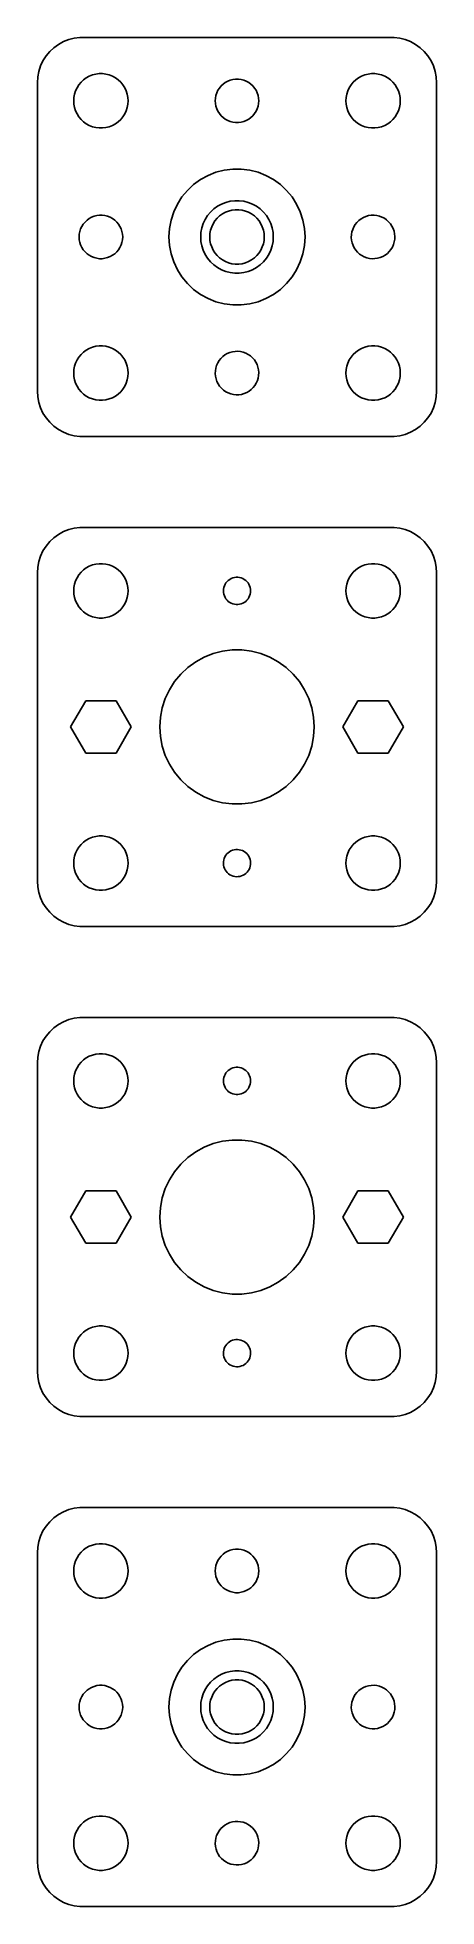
# Model space of a CAD drawing. Header units: metres. Extents: x -22 to 22, y -22 to 184.
import ezdxf

# ---------------------------------------------------------------- set-up
doc = ezdxf.new("R2010")
doc.units = ezdxf.units.M

msp = doc.modelspace()

# ---------------------------------------------------------------- linework, layer by layer
for p, q in [((-19.1289, 183.524), (-19.6791, 183.222)), ((-18.5451, 183.755), (-19.1289, 183.524)), ((-17.9369, 183.911), (-18.5451, 183.755)), ((-17.3139, 183.99), (-17.9369, 183.911)), ((17.3139, 183.99), (-17.3139, 183.99)), ((17.9369, 183.911), (17.3139, 183.99)), ((18.5451, 183.755), (17.9369, 183.911)), ((19.1289, 183.524), (18.5451, 183.755)), ((19.6791, 183.222), (19.1289, 183.524)), ((-21.3815, 181.409), (-21.6489, 180.841)), ((-21.0451, 181.939), (-21.3815, 181.409)), ((-20.6448, 182.423), (-21.0451, 181.939)), ((-20.1871, 182.853), (-20.6448, 182.423)), ((-19.6791, 183.222), (-20.1871, 182.853)), ((20.1871, 182.853), (19.6791, 183.222)), ((20.6448, 182.423), (20.1871, 182.853)), ((21.0451, 181.939), (20.6448, 182.423)), ((21.3815, 181.409), (21.0451, 181.939)), ((21.6489, 180.841), (21.3815, 181.409)), ((-21.9606, 179.627), (-22, 179)), ((-21.8429, 180.243), (-21.9606, 179.627)), ((-21.6489, 180.841), (-21.8429, 180.243)), ((-17.1869, 179.054), (-16.9123, 179.312)), ((-16.9123, 179.312), (-16.6075, 179.533)), ((-16.6075, 179.533), (-16.2773, 179.714)), ((-16.2773, 179.714), (-15.927, 179.853)), ((-15.927, 179.853), (-15.5621, 179.947)), ((-15.5621, 179.947), (-15.1884, 179.994)), ((-15.1884, 179.994), (-14.8116, 179.994)), ((-14.8116, 179.994), (-14.4379, 179.947)), ((-14.4379, 179.947), (-14.0729, 179.853)), ((-14.0729, 179.853), (-13.7227, 179.714)), ((-13.7227, 179.714), (-13.3925, 179.533)), ((-13.3925, 179.533), (-13.0877, 179.312)), ((-13.0877, 179.312), (-12.8131, 179.054)), ((-1.02187, 179.172), (-0.741638, 179.283)), ((-0.741638, 179.283), (-0.449707, 179.357)), ((-0.449707, 179.357), (-0.150696, 179.395)), ((-0.150696, 179.395), (0.150696, 179.395)), ((0.150696, 179.395), (0.449707, 179.357)), ((0.449707, 179.357), (0.741638, 179.283)), ((0.741638, 179.283), (1.02187, 179.172)), ((12.8131, 179.054), (13.0877, 179.312)), ((13.0877, 179.312), (13.3925, 179.533)), ((13.3925, 179.533), (13.7227, 179.714)), ((13.7227, 179.714), (14.0729, 179.853)), ((14.0729, 179.853), (14.4379, 179.947)), ((14.4379, 179.947), (14.8116, 179.994)), ((14.8116, 179.994), (15.1884, 179.994)), ((15.1884, 179.994), (15.5621, 179.947)), ((15.5621, 179.947), (15.927, 179.853)), ((15.927, 179.853), (16.2773, 179.714)), ((16.2773, 179.714), (16.6075, 179.533)), ((16.6075, 179.533), (16.9123, 179.312)), ((16.9123, 179.312), (17.1869, 179.054)), ((21.8429, 180.243), (21.6489, 180.841)), ((21.9606, 179.627), (21.8429, 180.243)), ((22, 179), (21.9606, 179.627)), ((-22, 179), (-22, 145)), ((-18, 177), (-17.9763, 177.376)), ((-17.9763, 177.376), (-17.9057, 177.746)), ((-17.9057, 177.746), (-17.7893, 178.104)), ((-17.7893, 178.104), (-17.6289, 178.445)), ((-17.6289, 178.445), (-17.427, 178.763)), ((-17.427, 178.763), (-17.1869, 179.054)), ((-12.8131, 179.054), (-12.5729, 178.763)), ((-12.5729, 178.763), (-12.3711, 178.445)), ((-12.3711, 178.445), (-12.2107, 178.104)), ((-12.2107, 178.104), (-12.0942, 177.746)), ((-12.0942, 177.746), (-12.0237, 177.376)), ((-12.0237, 177.376), (-12, 177)), ((-2.39999, 177), (-2.38107, 177.301)), ((-2.38107, 177.301), (-2.32458, 177.597)), ((-2.32458, 177.597), (-2.23146, 177.883)), ((-2.23146, 177.883), (-2.10313, 178.156)), ((-2.10313, 178.156), (-1.94164, 178.411)), ((-1.94164, 178.411), (-1.74951, 178.643)), ((-1.74951, 178.643), (-1.52982, 178.849)), ((-1.52982, 178.849), (-1.28598, 179.026)), ((-1.28598, 179.026), (-1.02187, 179.172)), ((1.02187, 179.172), (1.28598, 179.026)), ((1.28598, 179.026), (1.52982, 178.849)), ((1.52982, 178.849), (1.74951, 178.643)), ((1.74951, 178.643), (1.94164, 178.411)), ((1.94164, 178.411), (2.10313, 178.156)), ((2.10313, 178.156), (2.23146, 177.883)), ((2.23146, 177.883), (2.32458, 177.597)), ((2.32458, 177.597), (2.38107, 177.301)), ((2.38107, 177.301), (2.39999, 177)), ((12, 177), (12.0237, 177.376)), ((12.0237, 177.376), (12.0942, 177.746)), ((12.0942, 177.746), (12.2107, 178.104)), ((12.2107, 178.104), (12.3711, 178.445)), ((12.3711, 178.445), (12.5729, 178.763)), ((12.5729, 178.763), (12.8131, 179.054)), ((17.1869, 179.054), (17.427, 178.763)), ((17.427, 178.763), (17.6289, 178.445)), ((17.6289, 178.445), (17.7893, 178.104)), ((17.7893, 178.104), (17.9057, 177.746)), ((17.9057, 177.746), (17.9763, 177.376)), ((17.9763, 177.376), (18, 177)), ((22, 145), (22, 179)), ((-17.9763, 176.624), (-18, 177)), ((-17.9057, 176.254), (-17.9763, 176.624)), ((-17.7893, 175.896), (-17.9057, 176.254)), ((-17.6289, 175.555), (-17.7893, 175.896)), ((-17.427, 175.237), (-17.6289, 175.555)), ((-17.1869, 174.946), (-17.427, 175.237)), ((-12.5729, 175.237), (-12.8131, 174.946)), ((-12.3711, 175.555), (-12.5729, 175.237)), ((-12.2107, 175.896), (-12.3711, 175.555)), ((-12.0942, 176.254), (-12.2107, 175.896)), ((-12.0237, 176.624), (-12.0942, 176.254)), ((-12, 177), (-12.0237, 176.624)), ((-2.38107, 176.699), (-2.39999, 177)), ((-2.32458, 176.403), (-2.38107, 176.699)), ((-2.23146, 176.117), (-2.32458, 176.403)), ((-2.10313, 175.844), (-2.23146, 176.117)), ((-1.94164, 175.589), (-2.10313, 175.844)), ((-1.74951, 175.357), (-1.94164, 175.589)), ((-1.52982, 175.151), (-1.74951, 175.357)), ((-1.28598, 174.974), (-1.52982, 175.151)), ((1.52982, 175.151), (1.28598, 174.974)), ((1.74951, 175.357), (1.52982, 175.151)), ((1.94164, 175.589), (1.74951, 175.357)), ((2.10313, 175.844), (1.94164, 175.589)), ((2.23146, 176.117), (2.10313, 175.844)), ((2.32458, 176.403), (2.23146, 176.117)), ((2.38107, 176.699), (2.32458, 176.403)), ((2.39999, 177), (2.38107, 176.699)), ((12.0237, 176.624), (12, 177)), ((12.0942, 176.254), (12.0237, 176.624)), ((12.2107, 175.896), (12.0942, 176.254)), ((12.3711, 175.555), (12.2107, 175.896)), ((12.5729, 175.237), (12.3711, 175.555)), ((12.8131, 174.946), (12.5729, 175.237)), ((17.427, 175.237), (17.1869, 174.946)), ((17.6289, 175.555), (17.427, 175.237)), ((17.7893, 175.896), (17.6289, 175.555)), ((17.9057, 176.254), (17.7893, 175.896)), ((17.9763, 176.624), (17.9057, 176.254)), ((18, 177), (17.9763, 176.624)), ((-16.9123, 174.688), (-17.1869, 174.946)), ((-16.6075, 174.467), (-16.9123, 174.688)), ((-16.2773, 174.286), (-16.6075, 174.467)), ((-15.927, 174.147), (-16.2773, 174.286)), ((-15.5621, 174.053), (-15.927, 174.147)), ((-15.1884, 174.006), (-15.5621, 174.053)), ((-14.8116, 174.006), (-15.1884, 174.006)), ((-14.4379, 174.053), (-14.8116, 174.006)), ((-14.0729, 174.147), (-14.4379, 174.053)), ((-13.7227, 174.286), (-14.0729, 174.147)), ((-13.3925, 174.467), (-13.7227, 174.286)), ((-13.0877, 174.688), (-13.3925, 174.467)), ((-12.8131, 174.946), (-13.0877, 174.688)), ((-1.02187, 174.828), (-1.28598, 174.974)), ((-0.741638, 174.717), (-1.02187, 174.828)), ((-0.449707, 174.643), (-0.741638, 174.717)), ((-0.150696, 174.605), (-0.449707, 174.643)), ((0.150696, 174.605), (-0.150696, 174.605)), ((0.449707, 174.643), (0.150696, 174.605)), ((0.741638, 174.717), (0.449707, 174.643)), ((1.02187, 174.828), (0.741638, 174.717)), ((1.28598, 174.974), (1.02187, 174.828)), ((13.0877, 174.688), (12.8131, 174.946)), ((13.3925, 174.467), (13.0877, 174.688)), ((13.7227, 174.286), (13.3925, 174.467)), ((14.0729, 174.147), (13.7227, 174.286)), ((14.4379, 174.053), (14.0729, 174.147)), ((14.8116, 174.006), (14.4379, 174.053)), ((15.1884, 174.006), (14.8116, 174.006)), ((15.5621, 174.053), (15.1884, 174.006)), ((15.927, 174.147), (15.5621, 174.053)), ((16.2773, 174.286), (15.927, 174.147)), ((16.6075, 174.467), (16.2773, 174.286)), ((16.9123, 174.688), (16.6075, 174.467)), ((17.1869, 174.946), (16.9123, 174.688)), ((-3.19334, 168.786), (-2.31763, 169.133)), ((-2.31763, 169.133), (-1.40535, 169.367)), ((-1.40535, 169.367), (-0.470917, 169.485)), ((-0.470917, 169.485), (0.470917, 169.485)), ((0.470917, 169.485), (1.40535, 169.367)), ((1.40535, 169.367), (2.31763, 169.133)), ((2.31763, 169.133), (3.19334, 168.786)), ((-6.06763, 166.408), (-5.46725, 167.134)), ((-5.46725, 167.134), (-4.78067, 167.779)), ((-4.78067, 167.779), (-4.01869, 168.332)), ((-4.01869, 168.332), (-3.19334, 168.786)), ((3.19334, 168.786), (4.01869, 168.332)), ((4.01869, 168.332), (4.78067, 167.779)), ((4.78067, 167.779), (5.46725, 167.134)), ((5.46725, 167.134), (6.06763, 166.408)), ((-6.97331, 164.761), (-6.5723, 165.613)), ((-6.5723, 165.613), (-6.06763, 166.408)), ((-2.54968, 165.082), (-2.91586, 164.738)), ((-2.1433, 165.377), (-2.54968, 165.082)), ((-1.70311, 165.619), (-2.1433, 165.377)), ((-1.23605, 165.804), (-1.70311, 165.619)), ((-1.27733, 164.714), (-0.927048, 164.853)), ((-0.749512, 165.929), (-1.23605, 165.804)), ((-0.927048, 164.853), (-0.562134, 164.947)), ((-0.25116, 165.992), (-0.749512, 165.929)), ((-0.562134, 164.947), (-0.18837, 164.994)), ((0.25116, 165.992), (-0.25116, 165.992)), ((-0.18837, 164.994), (0.18837, 164.994)), ((0.18837, 164.994), (0.562134, 164.947)), ((0.749512, 165.929), (0.25116, 165.992)), ((0.562134, 164.947), (0.927048, 164.853)), ((1.23605, 165.804), (0.749512, 165.929)), ((0.927048, 164.853), (1.27733, 164.714)), ((1.70311, 165.619), (1.23605, 165.804)), ((2.1433, 165.377), (1.70311, 165.619)), ((2.54968, 165.082), (2.1433, 165.377)), ((2.91586, 164.738), (2.54968, 165.082)), ((6.06763, 166.408), (6.5723, 165.613)), ((6.5723, 165.613), (6.97331, 164.761)), ((-17.3246, 162.597), (-17.2315, 162.883)), ((-17.2315, 162.883), (-17.1031, 163.156)), ((-17.1031, 163.156), (-16.9416, 163.411)), ((-16.9416, 163.411), (-16.7495, 163.643)), ((-16.7495, 163.643), (-16.5298, 163.849)), ((-16.5298, 163.849), (-16.286, 164.026)), ((-16.286, 164.026), (-16.0219, 164.172)), ((-16.0219, 164.172), (-15.7416, 164.283)), ((-15.7416, 164.283), (-15.4497, 164.357)), ((-15.4497, 164.357), (-15.1507, 164.395)), ((-15.1507, 164.395), (-14.8493, 164.395)), ((-14.8493, 164.395), (-14.5503, 164.357)), ((-14.5503, 164.357), (-14.2583, 164.283)), ((-14.2583, 164.283), (-13.9781, 164.172)), ((-13.9781, 164.172), (-13.714, 164.026)), ((-13.714, 164.026), (-13.4702, 163.849)), ((-13.4702, 163.849), (-13.2505, 163.643)), ((-13.2505, 163.643), (-13.0583, 163.411)), ((-13.0583, 163.411), (-12.8969, 163.156)), ((-12.8969, 163.156), (-12.7685, 162.883)), ((-12.7685, 162.883), (-12.6754, 162.597)), ((-7.5, 162), (-7.44086, 162.94)), ((-7.44086, 162.94), (-7.26436, 163.865)), ((-7.26436, 163.865), (-6.97331, 164.761)), ((-3.87433, 162.995), (-3.96844, 162.501)), ((-3.7191, 163.472), (-3.87433, 162.995)), ((-3.50522, 163.927), (-3.7191, 163.472)), ((-3.23605, 164.351), (-3.50522, 163.927)), ((-2.91586, 164.738), (-3.23605, 164.351)), ((-2.97633, 162.376), (-2.90575, 162.746)), ((-2.90575, 162.746), (-2.78932, 163.104)), ((-2.78932, 163.104), (-2.62891, 163.445)), ((-2.62891, 163.445), (-2.42705, 163.763)), ((-2.42705, 163.763), (-2.1869, 164.054)), ((-2.1869, 164.054), (-1.91226, 164.312)), ((-1.91226, 164.312), (-1.60747, 164.533)), ((-1.60747, 164.533), (-1.27733, 164.714)), ((1.27733, 164.714), (1.60747, 164.533)), ((1.60747, 164.533), (1.91226, 164.312)), ((1.91226, 164.312), (2.1869, 164.054)), ((2.1869, 164.054), (2.42705, 163.763)), ((2.42705, 163.763), (2.62891, 163.445)), ((2.62891, 163.445), (2.78932, 163.104)), ((2.78932, 163.104), (2.90575, 162.746)), ((2.90575, 162.746), (2.97633, 162.376)), ((3.23605, 164.351), (2.91586, 164.738)), ((3.50522, 163.927), (3.23605, 164.351)), ((3.7191, 163.472), (3.50522, 163.927)), ((3.87433, 162.995), (3.7191, 163.472)), ((3.96844, 162.501), (3.87433, 162.995)), ((6.97331, 164.761), (7.26436, 163.865)), ((7.26436, 163.865), (7.44086, 162.94)), ((7.44086, 162.94), (7.5, 162)), ((12.6634, 162.548), (12.7505, 162.837)), ((12.7505, 162.837), (12.8731, 163.112)), ((12.8731, 163.112), (13.0292, 163.37)), ((13.0292, 163.37), (13.2164, 163.606)), ((13.2164, 163.606), (13.4318, 163.817)), ((13.4318, 163.817), (13.6719, 163.999)), ((13.6719, 163.999), (13.9329, 164.15)), ((13.9329, 164.15), (14.2107, 164.266)), ((14.2107, 164.266), (14.501, 164.348)), ((14.501, 164.348), (14.7992, 164.392)), ((14.7992, 164.392), (15.1005, 164.398)), ((15.1005, 164.398), (15.4002, 164.366)), ((15.4002, 164.366), (15.6937, 164.298)), ((15.6937, 164.298), (15.9762, 164.193)), ((15.9762, 164.193), (16.2433, 164.053)), ((16.2433, 164.053), (16.4908, 163.881)), ((16.4908, 163.881), (16.7147, 163.679)), ((16.7147, 163.679), (16.9117, 163.451)), ((16.9117, 163.451), (17.0785, 163.2)), ((17.0785, 163.2), (17.2125, 162.93)), ((17.2125, 162.93), (17.3116, 162.645)), ((-17.4, 162), (-17.3811, 162.301)), ((-17.3811, 161.699), (-17.4, 162)), ((-17.3811, 162.301), (-17.3246, 162.597)), ((-17.3246, 161.403), (-17.3811, 161.699)), ((-17.2315, 161.117), (-17.3246, 161.403)), ((-17.1031, 160.844), (-17.2315, 161.117)), ((-16.9416, 160.589), (-17.1031, 160.844)), ((-12.8969, 160.844), (-13.0583, 160.589)), ((-12.7685, 161.117), (-12.8969, 160.844)), ((-12.6754, 161.403), (-12.7685, 161.117)), ((-12.6754, 162.597), (-12.6189, 162.301)), ((-12.6189, 161.699), (-12.6754, 161.403)), ((-12.6189, 162.301), (-12.6, 162)), ((-12.6, 162), (-12.6189, 161.699)), ((-7.44086, 161.06), (-7.5, 162)), ((-7.26436, 160.135), (-7.44086, 161.06)), ((-3.96844, 162.501), (-4, 162)), ((-4, 162), (-3.96844, 161.499)), ((-3.96844, 161.499), (-3.87433, 161.005)), ((-3.87433, 161.005), (-3.7191, 160.528)), ((-3, 162), (-2.97633, 162.376)), ((-2.97633, 161.624), (-3, 162)), ((-2.90575, 161.254), (-2.97633, 161.624)), ((-2.78932, 160.896), (-2.90575, 161.254)), ((-2.62891, 160.555), (-2.78932, 160.896)), ((2.78932, 160.896), (2.62891, 160.555)), ((2.90575, 161.254), (2.78932, 160.896)), ((2.97633, 161.624), (2.90575, 161.254)), ((2.97633, 162.376), (3, 162)), ((3, 162), (2.97633, 161.624)), ((3.7191, 160.528), (3.87433, 161.005)), ((3.87433, 161.005), (3.96844, 161.499)), ((4, 162), (3.96844, 162.501)), ((3.96844, 161.499), (4, 162)), ((7.44086, 161.06), (7.26436, 160.135)), ((7.5, 162), (7.44086, 161.06)), ((12.6005, 161.95), (12.6131, 162.251)), ((12.6257, 161.649), (12.6005, 161.95)), ((12.6131, 162.251), (12.6634, 162.548)), ((12.6884, 161.355), (12.6257, 161.649)), ((12.7875, 161.07), (12.6884, 161.355)), ((12.9215, 160.8), (12.7875, 161.07)), ((13.0883, 160.549), (12.9215, 160.8)), ((17.1269, 160.888), (16.9707, 160.63)), ((17.2495, 161.163), (17.1269, 160.888)), ((17.3366, 161.452), (17.2495, 161.163)), ((17.3116, 162.645), (17.3743, 162.351)), ((17.3868, 161.749), (17.3366, 161.452)), ((17.3743, 162.351), (17.3995, 162.05)), ((17.3995, 162.05), (17.3868, 161.749)), ((-16.7495, 160.357), (-16.9416, 160.589)), ((-16.5298, 160.151), (-16.7495, 160.357)), ((-16.286, 159.974), (-16.5298, 160.151)), ((-16.0219, 159.828), (-16.286, 159.974)), ((-15.7416, 159.717), (-16.0219, 159.828)), ((-15.4497, 159.643), (-15.7416, 159.717)), ((-15.1507, 159.605), (-15.4497, 159.643)), ((-14.8493, 159.605), (-15.1507, 159.605)), ((-14.5503, 159.643), (-14.8493, 159.605)), ((-14.2583, 159.717), (-14.5503, 159.643)), ((-13.9781, 159.828), (-14.2583, 159.717)), ((-13.714, 159.974), (-13.9781, 159.828)), ((-13.4702, 160.151), (-13.714, 159.974)), ((-13.2505, 160.357), (-13.4702, 160.151)), ((-13.0583, 160.589), (-13.2505, 160.357)), ((-6.97331, 159.239), (-7.26436, 160.135)), ((-6.5723, 158.387), (-6.97331, 159.239)), ((-3.7191, 160.528), (-3.50522, 160.073)), ((-3.50522, 160.073), (-3.23605, 159.649)), ((-3.23605, 159.649), (-2.91586, 159.262)), ((-2.91586, 159.262), (-2.54968, 158.918)), ((-2.42705, 160.237), (-2.62891, 160.555)), ((-2.54968, 158.918), (-2.1433, 158.623)), ((-2.1869, 159.946), (-2.42705, 160.237)), ((-1.91226, 159.688), (-2.1869, 159.946)), ((-2.1433, 158.623), (-1.70311, 158.381)), ((-1.60747, 159.467), (-1.91226, 159.688)), ((-1.27733, 159.286), (-1.60747, 159.467)), ((-0.927048, 159.147), (-1.27733, 159.286)), ((-0.562134, 159.053), (-0.927048, 159.147)), ((-0.18837, 159.006), (-0.562134, 159.053)), ((0.18837, 159.006), (-0.18837, 159.006)), ((0.562134, 159.053), (0.18837, 159.006)), ((0.927048, 159.147), (0.562134, 159.053)), ((1.27733, 159.286), (0.927048, 159.147)), ((1.60747, 159.467), (1.27733, 159.286)), ((1.91226, 159.688), (1.60747, 159.467)), ((1.70311, 158.381), (2.1433, 158.623)), ((2.1869, 159.946), (1.91226, 159.688)), ((2.1433, 158.623), (2.54968, 158.918)), ((2.42705, 160.237), (2.1869, 159.946)), ((2.62891, 160.555), (2.42705, 160.237)), ((2.54968, 158.918), (2.91586, 159.262)), ((2.91586, 159.262), (3.23605, 159.649)), ((3.23605, 159.649), (3.50522, 160.073)), ((3.50522, 160.073), (3.7191, 160.528)), ((6.97331, 159.239), (6.5723, 158.387)), ((7.26436, 160.135), (6.97331, 159.239)), ((13.2853, 160.321), (13.0883, 160.549)), ((13.5092, 160.119), (13.2853, 160.321)), ((13.7567, 159.947), (13.5092, 160.119)), ((14.0238, 159.807), (13.7567, 159.947)), ((14.3063, 159.702), (14.0238, 159.807)), ((14.5997, 159.634), (14.3063, 159.702)), ((14.8995, 159.602), (14.5997, 159.634)), ((15.2008, 159.608), (14.8995, 159.602)), ((15.499, 159.652), (15.2008, 159.608)), ((15.7893, 159.734), (15.499, 159.652)), ((16.0671, 159.85), (15.7893, 159.734)), ((16.3281, 160.001), (16.0671, 159.85)), ((16.5682, 160.183), (16.3281, 160.001)), ((16.7835, 160.394), (16.5682, 160.183)), ((16.9707, 160.63), (16.7835, 160.394)), ((-6.06763, 157.592), (-6.5723, 158.387)), ((-5.46725, 156.866), (-6.06763, 157.592)), ((-4.78067, 156.221), (-5.46725, 156.866)), ((-1.70311, 158.381), (-1.23605, 158.196)), ((-1.23605, 158.196), (-0.749512, 158.071)), ((-0.749512, 158.071), (-0.25116, 158.008)), ((-0.25116, 158.008), (0.25116, 158.008)), ((0.25116, 158.008), (0.749512, 158.071)), ((0.749512, 158.071), (1.23605, 158.196)), ((1.23605, 158.196), (1.70311, 158.381)), ((5.46725, 156.866), (4.78067, 156.221)), ((6.06763, 157.592), (5.46725, 156.866)), ((6.5723, 158.387), (6.06763, 157.592)), ((-4.01869, 155.668), (-4.78067, 156.221)), ((-3.19334, 155.214), (-4.01869, 155.668)), ((-2.31763, 154.867), (-3.19334, 155.214)), ((-1.40535, 154.633), (-2.31763, 154.867)), ((-0.470917, 154.515), (-1.40535, 154.633)), ((0.470917, 154.515), (-0.470917, 154.515)), ((1.40535, 154.633), (0.470917, 154.515)), ((2.31763, 154.867), (1.40535, 154.633)), ((3.19334, 155.214), (2.31763, 154.867)), ((4.01869, 155.668), (3.19334, 155.214)), ((4.78067, 156.221), (4.01869, 155.668)), ((-17.7893, 148.104), (-17.6289, 148.445)), ((-17.6289, 148.445), (-17.427, 148.763)), ((-17.427, 148.763), (-17.1869, 149.054)), ((-17.1869, 149.054), (-16.9123, 149.312)), ((-16.9123, 149.312), (-16.6075, 149.533)), ((-16.6075, 149.533), (-16.2773, 149.714)), ((-16.2773, 149.714), (-15.927, 149.853)), ((-15.927, 149.853), (-15.5621, 149.947)), ((-15.5621, 149.947), (-15.1884, 149.994)), ((-15.1884, 149.994), (-14.8116, 149.994)), ((-14.8116, 149.994), (-14.4379, 149.947)), ((-14.4379, 149.947), (-14.0729, 149.853)), ((-14.0729, 149.853), (-13.7227, 149.714)), ((-13.7227, 149.714), (-13.3925, 149.533)), ((-13.3925, 149.533), (-13.0877, 149.312)), ((-13.0877, 149.312), (-12.8131, 149.054)), ((-12.8131, 149.054), (-12.5729, 148.763)), ((-12.5729, 148.763), (-12.3711, 148.445)), ((-12.3711, 148.445), (-12.2107, 148.104)), ((-2.12688, 148.112), (-1.97075, 148.37)), ((-1.97075, 148.37), (-1.78354, 148.606)), ((-1.78354, 148.606), (-1.56821, 148.817)), ((-1.56821, 148.817), (-1.32812, 148.999)), ((-1.32812, 148.999), (-1.06712, 149.15)), ((-1.06712, 149.15), (-0.789276, 149.267)), ((-0.789276, 149.267), (-0.498978, 149.348)), ((-0.498978, 149.348), (-0.200821, 149.392)), ((-0.200821, 149.392), (0.100494, 149.398)), ((0.100494, 149.398), (0.400238, 149.366)), ((0.400238, 149.366), (0.693665, 149.298)), ((0.693665, 149.298), (0.976166, 149.193)), ((0.976166, 149.193), (1.24326, 149.053)), ((1.24326, 149.053), (1.49075, 148.881)), ((1.49075, 148.881), (1.71472, 148.679)), ((1.71472, 148.679), (1.91167, 148.451)), ((1.91167, 148.451), (2.07846, 148.2)), ((12.2107, 148.104), (12.3711, 148.445)), ((12.3711, 148.445), (12.5729, 148.763)), ((12.5729, 148.763), (12.8131, 149.054)), ((12.8131, 149.054), (13.0877, 149.312)), ((13.0877, 149.312), (13.3925, 149.533)), ((13.3925, 149.533), (13.7227, 149.714)), ((13.7227, 149.714), (14.0729, 149.853)), ((14.0729, 149.853), (14.4379, 149.947)), ((14.4379, 149.947), (14.8116, 149.994)), ((14.8116, 149.994), (15.1884, 149.994)), ((15.1884, 149.994), (15.5621, 149.947)), ((15.5621, 149.947), (15.927, 149.853)), ((15.927, 149.853), (16.2773, 149.714)), ((16.2773, 149.714), (16.6075, 149.533)), ((16.6075, 149.533), (16.9123, 149.312)), ((16.9123, 149.312), (17.1869, 149.054)), ((17.1869, 149.054), (17.427, 148.763)), ((17.427, 148.763), (17.6289, 148.445)), ((17.6289, 148.445), (17.7893, 148.104)), ((-18, 147), (-17.9763, 147.376)), ((-17.9763, 146.624), (-18, 147)), ((-17.9763, 147.376), (-17.9057, 147.746)), ((-17.9057, 146.254), (-17.9763, 146.624)), ((-17.9057, 147.746), (-17.7893, 148.104)), ((-17.7893, 145.896), (-17.9057, 146.254)), ((-12.2107, 148.104), (-12.0942, 147.746)), ((-12.0942, 146.254), (-12.2107, 145.896)), ((-12.0942, 147.746), (-12.0237, 147.376)), ((-12.0237, 146.624), (-12.0942, 146.254)), ((-12.0237, 147.376), (-12, 147)), ((-12, 147), (-12.0237, 146.624)), ((-2.39946, 146.95), (-2.38684, 147.251)), ((-2.37425, 146.649), (-2.39946, 146.95)), ((-2.38684, 147.251), (-2.33658, 147.548)), ((-2.31158, 146.355), (-2.37425, 146.649)), ((-2.33658, 147.548), (-2.24947, 147.837)), ((-2.21246, 146.07), (-2.31158, 146.355)), ((-2.24947, 147.837), (-2.12688, 148.112)), ((2.07846, 148.2), (2.21246, 147.93)), ((2.21246, 147.93), (2.31158, 147.645)), ((2.33658, 146.452), (2.24947, 146.163)), ((2.31158, 147.645), (2.37425, 147.351)), ((2.38684, 146.749), (2.33658, 146.452)), ((2.37425, 147.351), (2.39946, 147.05)), ((2.39946, 147.05), (2.38684, 146.749)), ((12, 147), (12.0237, 147.376)), ((12.0237, 146.624), (12, 147)), ((12.0237, 147.376), (12.0942, 147.746)), ((12.0942, 146.254), (12.0237, 146.624)), ((12.0942, 147.746), (12.2107, 148.104)), ((12.2107, 145.896), (12.0942, 146.254)), ((17.7893, 148.104), (17.9057, 147.746)), ((17.9057, 146.254), (17.7893, 145.896)), ((17.9057, 147.746), (17.9763, 147.376)), ((17.9763, 146.624), (17.9057, 146.254)), ((17.9763, 147.376), (18, 147)), ((18, 147), (17.9763, 146.624)), ((-22, 145), (-21.9606, 144.373)), ((-21.9606, 144.373), (-21.8429, 143.757)), ((-17.6289, 145.555), (-17.7893, 145.896)), ((-17.427, 145.237), (-17.6289, 145.555)), ((-17.1869, 144.946), (-17.427, 145.237)), ((-16.9123, 144.688), (-17.1869, 144.946)), ((-16.6075, 144.467), (-16.9123, 144.688)), ((-16.2773, 144.286), (-16.6075, 144.467)), ((-15.927, 144.147), (-16.2773, 144.286)), ((-13.7227, 144.286), (-14.0729, 144.147)), ((-13.3925, 144.467), (-13.7227, 144.286)), ((-13.0877, 144.688), (-13.3925, 144.467)), ((-12.8131, 144.946), (-13.0877, 144.688)), ((-12.5729, 145.237), (-12.8131, 144.946)), ((-12.3711, 145.555), (-12.5729, 145.237)), ((-12.2107, 145.896), (-12.3711, 145.555)), ((-2.07846, 145.8), (-2.21246, 146.07)), ((-1.91167, 145.549), (-2.07846, 145.8)), ((-1.71472, 145.321), (-1.91167, 145.549)), ((-1.49075, 145.119), (-1.71472, 145.321)), ((-1.24326, 144.947), (-1.49075, 145.119)), ((-0.976166, 144.807), (-1.24326, 144.947)), ((-0.693665, 144.702), (-0.976166, 144.807)), ((-0.400238, 144.634), (-0.693665, 144.702)), ((-0.100494, 144.602), (-0.400238, 144.634)), ((0.200821, 144.608), (-0.100494, 144.602)), ((0.498978, 144.652), (0.200821, 144.608)), ((0.789276, 144.734), (0.498978, 144.652)), ((1.06712, 144.85), (0.789276, 144.734)), ((1.32812, 145.001), (1.06712, 144.85)), ((1.56821, 145.183), (1.32812, 145.001)), ((1.78354, 145.394), (1.56821, 145.183)), ((1.97075, 145.63), (1.78354, 145.394)), ((2.12688, 145.888), (1.97075, 145.63)), ((2.24947, 146.163), (2.12688, 145.888)), ((12.3711, 145.555), (12.2107, 145.896)), ((12.5729, 145.237), (12.3711, 145.555)), ((12.8131, 144.946), (12.5729, 145.237)), ((13.0877, 144.688), (12.8131, 144.946)), ((13.3925, 144.467), (13.0877, 144.688)), ((13.7227, 144.286), (13.3925, 144.467)), ((14.0729, 144.147), (13.7227, 144.286)), ((16.2773, 144.286), (15.927, 144.147)), ((16.6075, 144.467), (16.2773, 144.286)), ((16.9123, 144.688), (16.6075, 144.467)), ((17.1869, 144.946), (16.9123, 144.688)), ((17.427, 145.237), (17.1869, 144.946)), ((17.6289, 145.555), (17.427, 145.237)), ((17.7893, 145.896), (17.6289, 145.555)), ((21.8429, 143.757), (21.9606, 144.373)), ((21.9606, 144.373), (22, 145)), ((-21.8429, 143.757), (-21.6489, 143.159)), ((-21.6489, 143.159), (-21.3815, 142.591)), ((-21.3815, 142.591), (-21.0451, 142.061)), ((-15.5621, 144.053), (-15.927, 144.147)), ((-15.1884, 144.006), (-15.5621, 144.053)), ((-14.8116, 144.006), (-15.1884, 144.006)), ((-14.4379, 144.053), (-14.8116, 144.006)), ((-14.0729, 144.147), (-14.4379, 144.053)), ((14.4379, 144.053), (14.0729, 144.147)), ((14.8116, 144.006), (14.4379, 144.053)), ((15.1884, 144.006), (14.8116, 144.006)), ((15.5621, 144.053), (15.1884, 144.006)), ((15.927, 144.147), (15.5621, 144.053)), ((21.0451, 142.061), (21.3815, 142.591)), ((21.3815, 142.591), (21.6489, 143.159)), ((21.6489, 143.159), (21.8429, 143.757)), ((-21.0451, 142.061), (-20.6448, 141.577)), ((-20.6448, 141.577), (-20.1871, 141.147)), ((-20.1871, 141.147), (-19.6791, 140.778)), ((-19.6791, 140.778), (-19.1289, 140.476)), ((-19.1289, 140.476), (-18.5451, 140.245)), ((-18.5451, 140.245), (-17.9369, 140.089)), ((-17.9369, 140.089), (-17.3139, 140.01)), ((17.3139, 140.01), (17.9369, 140.089)), ((17.9369, 140.089), (18.5451, 140.245)), ((18.5451, 140.245), (19.1289, 140.476)), ((19.1289, 140.476), (19.6791, 140.778)), ((19.6791, 140.778), (20.1871, 141.147)), ((20.1871, 141.147), (20.6448, 141.577)), ((20.6448, 141.577), (21.0451, 142.061)), ((-17.3139, 140.01), (17.3139, 140.01)), ((-17.9369, 129.911), (-18.5451, 129.755)), ((-17.3139, 129.99), (-17.9369, 129.911)), ((17.3139, 129.99), (-17.3139, 129.99)), ((17.9369, 129.911), (17.3139, 129.99)), ((18.5451, 129.755), (17.9369, 129.911)), ((-21.0451, 127.939), (-21.3815, 127.409)), ((-20.6448, 128.423), (-21.0451, 127.939)), ((-20.1871, 128.853), (-20.6448, 128.423)), ((-19.6791, 129.222), (-20.1871, 128.853)), ((-19.1289, 129.524), (-19.6791, 129.222)), ((-18.5451, 129.755), (-19.1289, 129.524)), ((19.1289, 129.524), (18.5451, 129.755)), ((19.6791, 129.222), (19.1289, 129.524)), ((20.1871, 128.853), (19.6791, 129.222)), ((20.6448, 128.423), (20.1871, 128.853)), ((21.0451, 127.939), (20.6448, 128.423)), ((21.3815, 127.409), (21.0451, 127.939)), ((-21.8429, 126.243), (-21.9606, 125.627)), ((-21.6489, 126.841), (-21.8429, 126.243)), ((-21.3815, 127.409), (-21.6489, 126.841)), ((-16.6075, 125.533), (-16.2773, 125.714)), ((-16.2773, 125.714), (-15.927, 125.853)), ((-15.927, 125.853), (-15.5621, 125.947)), ((-15.5621, 125.947), (-15.1884, 125.994)), ((-15.1884, 125.994), (-14.8116, 125.994)), ((-14.8116, 125.994), (-14.4379, 125.947)), ((-14.4379, 125.947), (-14.0729, 125.853)), ((-14.0729, 125.853), (-13.7227, 125.714)), ((-13.7227, 125.714), (-13.3925, 125.533)), ((13.3925, 125.533), (13.7227, 125.714)), ((13.7227, 125.714), (14.0729, 125.853)), ((14.0729, 125.853), (14.4379, 125.947)), ((14.4379, 125.947), (14.8116, 125.994)), ((14.8116, 125.994), (15.1884, 125.994)), ((15.1884, 125.994), (15.5621, 125.947)), ((15.5621, 125.947), (15.927, 125.853)), ((15.927, 125.853), (16.2773, 125.714)), ((16.2773, 125.714), (16.6075, 125.533)), ((21.6489, 126.841), (21.3815, 127.409)), ((21.8429, 126.243), (21.6489, 126.841)), ((21.9606, 125.627), (21.8429, 126.243)), ((-21.9606, 125.627), (-22, 125)), ((-22, 125), (-22, 91)), ((-17.9763, 123.376), (-17.9057, 123.746)), ((-17.9057, 123.746), (-17.7893, 124.104)), ((-17.7893, 124.104), (-17.6289, 124.445)), ((-17.6289, 124.445), (-17.427, 124.763)), ((-17.427, 124.763), (-17.1869, 125.054)), ((-17.1869, 125.054), (-16.9123, 125.312)), ((-16.9123, 125.312), (-16.6075, 125.533)), ((-13.3925, 125.533), (-13.0877, 125.312)), ((-13.0877, 125.312), (-12.8131, 125.054)), ((-12.8131, 125.054), (-12.5729, 124.763)), ((-12.5729, 124.763), (-12.3711, 124.445)), ((-12.3711, 124.445), (-12.2107, 124.104)), ((-12.2107, 124.104), (-12.0942, 123.746)), ((-12.0942, 123.746), (-12.0237, 123.376)), ((-1.39465, 123.552), (-1.31445, 123.723)), ((-1.31445, 123.723), (-1.21352, 123.882)), ((-1.21352, 123.882), (-1.09344, 124.027)), ((-1.09344, 124.027), (-0.956131, 124.156)), ((-0.956131, 124.156), (-0.803726, 124.266)), ((-0.803726, 124.266), (-0.638657, 124.357)), ((-0.638657, 124.357), (-0.463516, 124.427)), ((-0.463516, 124.427), (-0.281067, 124.473)), ((-0.281067, 124.473), (-0.094177, 124.497)), ((-0.094177, 124.497), (0.094177, 124.497)), ((0.094177, 124.497), (0.281067, 124.473)), ((0.281067, 124.473), (0.463516, 124.427)), ((0.463516, 124.427), (0.638657, 124.357)), ((0.638657, 124.357), (0.803726, 124.266)), ((0.803726, 124.266), (0.956131, 124.156)), ((0.956131, 124.156), (1.09344, 124.027)), ((1.09344, 124.027), (1.21352, 123.882)), ((1.21352, 123.882), (1.31445, 123.723)), ((1.31445, 123.723), (1.39465, 123.552)), ((12.0237, 123.376), (12.0942, 123.746)), ((12.0942, 123.746), (12.2107, 124.104)), ((12.2107, 124.104), (12.3711, 124.445)), ((12.3711, 124.445), (12.5729, 124.763)), ((12.5729, 124.763), (12.8131, 125.054)), ((12.8131, 125.054), (13.0877, 125.312)), ((13.0877, 125.312), (13.3925, 125.533)), ((16.6075, 125.533), (16.9123, 125.312)), ((16.9123, 125.312), (17.1869, 125.054)), ((17.1869, 125.054), (17.427, 124.763)), ((17.427, 124.763), (17.6289, 124.445)), ((17.6289, 124.445), (17.7893, 124.104)), ((17.7893, 124.104), (17.9057, 123.746)), ((17.9057, 123.746), (17.9763, 123.376)), ((22, 125), (21.9606, 125.627)), ((22, 91), (22, 125)), ((-18, 123), (-17.9763, 123.376)), ((-17.9763, 122.624), (-18, 123)), ((-17.9057, 122.254), (-17.9763, 122.624)), ((-17.7893, 121.896), (-17.9057, 122.254)), ((-17.6289, 121.555), (-17.7893, 121.896)), ((-17.427, 121.237), (-17.6289, 121.555)), ((-12.3711, 121.555), (-12.5729, 121.237)), ((-12.2107, 121.896), (-12.3711, 121.555)), ((-12.0942, 122.254), (-12.2107, 121.896)), ((-12.0237, 122.624), (-12.0942, 122.254)), ((-12.0237, 123.376), (-12, 123)), ((-12, 123), (-12.0237, 122.624)), ((-1.5, 123), (-1.48816, 123.188)), ((-1.48816, 122.812), (-1.5, 123)), ((-1.48816, 123.188), (-1.45287, 123.373)), ((-1.45287, 122.627), (-1.48816, 122.812)), ((-1.45287, 123.373), (-1.39465, 123.552)), ((-1.39465, 122.448), (-1.45287, 122.627)), ((-1.31445, 122.277), (-1.39465, 122.448)), ((-1.21352, 122.118), (-1.31445, 122.277)), ((-1.09344, 121.973), (-1.21352, 122.118)), ((-0.956131, 121.844), (-1.09344, 121.973)), ((-0.803726, 121.734), (-0.956131, 121.844)), ((-0.638657, 121.643), (-0.803726, 121.734)), ((-0.463516, 121.573), (-0.638657, 121.643)), ((-0.281067, 121.527), (-0.463516, 121.573)), ((0.463516, 121.573), (0.281067, 121.527)), ((0.638657, 121.643), (0.463516, 121.573)), ((0.803726, 121.734), (0.638657, 121.643)), ((0.956131, 121.844), (0.803726, 121.734)), ((1.09344, 121.973), (0.956131, 121.844)), ((1.21352, 122.118), (1.09344, 121.973)), ((1.31445, 122.277), (1.21352, 122.118)), ((1.39465, 122.448), (1.31445, 122.277)), ((1.39465, 123.552), (1.45287, 123.373)), ((1.45287, 122.627), (1.39465, 122.448)), ((1.45287, 123.373), (1.48816, 123.188)), ((1.48816, 122.812), (1.45287, 122.627)), ((1.48816, 123.188), (1.5, 123)), ((1.5, 123), (1.48816, 122.812)), ((12, 123), (12.0237, 123.376)), ((12.0237, 122.624), (12, 123)), ((12.0942, 122.254), (12.0237, 122.624)), ((12.2107, 121.896), (12.0942, 122.254)), ((12.3711, 121.555), (12.2107, 121.896)), ((12.5729, 121.237), (12.3711, 121.555)), ((17.6289, 121.555), (17.427, 121.237)), ((17.7893, 121.896), (17.6289, 121.555)), ((17.9057, 122.254), (17.7893, 121.896)), ((17.9763, 122.624), (17.9057, 122.254)), ((17.9763, 123.376), (18, 123)), ((18, 123), (17.9763, 122.624)), ((-17.1869, 120.946), (-17.427, 121.237)), ((-16.9123, 120.688), (-17.1869, 120.946)), ((-16.6075, 120.467), (-16.9123, 120.688)), ((-16.2773, 120.286), (-16.6075, 120.467)), ((-15.927, 120.147), (-16.2773, 120.286)), ((-15.5621, 120.053), (-15.927, 120.147)), ((-15.1884, 120.006), (-15.5621, 120.053)), ((-14.8116, 120.006), (-15.1884, 120.006)), ((-14.4379, 120.053), (-14.8116, 120.006)), ((-14.0729, 120.147), (-14.4379, 120.053)), ((-13.7227, 120.286), (-14.0729, 120.147)), ((-13.3925, 120.467), (-13.7227, 120.286)), ((-13.0877, 120.688), (-13.3925, 120.467)), ((-12.8131, 120.946), (-13.0877, 120.688)), ((-12.5729, 121.237), (-12.8131, 120.946)), ((-0.094177, 121.503), (-0.281067, 121.527)), ((0.094177, 121.503), (-0.094177, 121.503)), ((0.281067, 121.527), (0.094177, 121.503)), ((12.8131, 120.946), (12.5729, 121.237)), ((13.0877, 120.688), (12.8131, 120.946)), ((13.3925, 120.467), (13.0877, 120.688)), ((13.7227, 120.286), (13.3925, 120.467)), ((14.0729, 120.147), (13.7227, 120.286)), ((14.4379, 120.053), (14.0729, 120.147)), ((14.8116, 120.006), (14.4379, 120.053)), ((15.1884, 120.006), (14.8116, 120.006)), ((15.5621, 120.053), (15.1884, 120.006)), ((15.927, 120.147), (15.5621, 120.053)), ((16.2773, 120.286), (15.927, 120.147)), ((16.6075, 120.467), (16.2773, 120.286)), ((16.9123, 120.688), (16.6075, 120.467)), ((17.1869, 120.946), (16.9123, 120.688)), ((17.427, 121.237), (17.1869, 120.946)), ((-4.55452, 115.177), (-3.61911, 115.691)), ((-3.61911, 115.691), (-2.62663, 116.084)), ((-2.62663, 116.084), (-1.59273, 116.349)), ((-1.59273, 116.349), (-0.533707, 116.483)), ((-0.533707, 116.483), (0.533707, 116.483)), ((0.533707, 116.483), (1.59273, 116.349)), ((1.59273, 116.349), (2.62663, 116.084)), ((2.62663, 116.084), (3.61911, 115.691)), ((3.61911, 115.691), (4.55452, 115.177)), ((-6.87663, 112.996), (-6.19623, 113.819)), ((-6.19623, 113.819), (-5.41809, 114.549)), ((-5.41809, 114.549), (-4.55452, 115.177)), ((4.55452, 115.177), (5.41809, 114.549)), ((5.41809, 114.549), (6.19623, 113.819)), ((6.19623, 113.819), (6.87663, 112.996)), ((-7.90309, 111.129), (-7.44859, 112.095)), ((-7.44859, 112.095), (-6.87663, 112.996)), ((6.87663, 112.996), (7.44859, 112.095)), ((7.44859, 112.095), (7.90309, 111.129)), ((-18.3466, 108), (-16.6733, 110.898)), ((-16.6733, 110.898), (-13.3267, 110.898)), ((-13.3267, 110.898), (-11.6534, 108)), ((-8.43297, 109.065), (-8.23296, 110.114)), ((-8.23296, 110.114), (-7.90309, 111.129)), ((7.90309, 111.129), (8.23296, 110.114)), ((8.23296, 110.114), (8.43297, 109.065)), ((11.6534, 108), (13.3267, 110.898)), ((13.3267, 110.898), (16.6733, 110.898)), ((16.6733, 110.898), (18.3466, 108)), ((-16.6733, 105.102), (-18.3466, 108)), ((-11.6534, 108), (-13.3267, 105.102)), ((-8.5, 108), (-8.43297, 109.065)), ((-8.43297, 106.935), (-8.5, 108)), ((8.43297, 109.065), (8.5, 108)), ((8.5, 108), (8.43297, 106.935)), ((13.3267, 105.102), (11.6534, 108)), ((18.3466, 108), (16.6733, 105.102)), ((-13.3267, 105.102), (-16.6733, 105.102)), ((-8.23296, 105.886), (-8.43297, 106.935)), ((-7.90309, 104.871), (-8.23296, 105.886)), ((8.23296, 105.886), (7.90309, 104.871)), ((8.43297, 106.935), (8.23296, 105.886)), ((16.6733, 105.102), (13.3267, 105.102)), ((-7.44859, 103.905), (-7.90309, 104.871)), ((-6.87663, 103.004), (-7.44859, 103.905)), ((-6.19623, 102.181), (-6.87663, 103.004)), ((6.87663, 103.004), (6.19623, 102.181)), ((7.44859, 103.905), (6.87663, 103.004)), ((7.90309, 104.871), (7.44859, 103.905)), ((-5.41809, 101.451), (-6.19623, 102.181)), ((-4.55452, 100.823), (-5.41809, 101.451)), ((5.41809, 101.451), (4.55452, 100.823)), ((6.19623, 102.181), (5.41809, 101.451)), ((-3.61911, 100.309), (-4.55452, 100.823)), ((-2.62663, 99.916), (-3.61911, 100.309)), ((-1.59273, 99.6506), (-2.62663, 99.916)), ((-0.533707, 99.5168), (-1.59273, 99.6506)), ((0.533707, 99.5168), (-0.533707, 99.5168)), ((1.59273, 99.6506), (0.533707, 99.5168)), ((2.62663, 99.916), (1.59273, 99.6506)), ((3.61911, 100.309), (2.62663, 99.916)), ((4.55452, 100.823), (3.61911, 100.309)), ((-17.6289, 94.4453), (-17.427, 94.7634)), ((-17.427, 94.7634), (-17.1869, 95.0536)), ((-17.1869, 95.0536), (-16.9123, 95.3116)), ((-16.9123, 95.3116), (-16.6075, 95.533)), ((-16.6075, 95.533), (-16.2773, 95.7145)), ((-16.2773, 95.7145), (-15.927, 95.8532)), ((-15.927, 95.8532), (-15.5621, 95.9469)), ((-15.5621, 95.9469), (-15.1884, 95.9941)), ((-15.1884, 95.9941), (-14.8116, 95.9941)), ((-14.8116, 95.9941), (-14.4379, 95.9469)), ((-14.4379, 95.9469), (-14.0729, 95.8532)), ((-14.0729, 95.8532), (-13.7227, 95.7145)), ((-13.7227, 95.7145), (-13.3925, 95.533)), ((-13.3925, 95.533), (-13.0877, 95.3116)), ((-13.0877, 95.3116), (-12.8131, 95.0536)), ((-12.8131, 95.0536), (-12.5729, 94.7634)), ((-12.5729, 94.7634), (-12.3711, 94.4453)), ((12.3711, 94.4453), (12.5729, 94.7634)), ((12.5729, 94.7634), (12.8131, 95.0536)), ((12.8131, 95.0536), (13.0877, 95.3116)), ((13.0877, 95.3116), (13.3925, 95.533)), ((13.3925, 95.533), (13.7227, 95.7145)), ((13.7227, 95.7145), (14.0729, 95.8532)), ((14.0729, 95.8532), (14.4379, 95.9469)), ((14.4379, 95.9469), (14.8116, 95.9941)), ((14.8116, 95.9941), (15.1884, 95.9941)), ((15.1884, 95.9941), (15.5621, 95.9469)), ((15.5621, 95.9469), (15.927, 95.8532)), ((15.927, 95.8532), (16.2773, 95.7145)), ((16.2773, 95.7145), (16.6075, 95.533)), ((16.6075, 95.533), (16.9123, 95.3116)), ((16.9123, 95.3116), (17.1869, 95.0536)), ((17.1869, 95.0536), (17.427, 94.7634)), ((17.427, 94.7634), (17.6289, 94.4453)), ((-18, 93), (-17.9763, 93.376)), ((-17.9763, 92.624), (-18, 93)), ((-17.9763, 93.376), (-17.9057, 93.7461)), ((-17.9057, 93.7461), (-17.7893, 94.1044)), ((-17.7893, 94.1044), (-17.6289, 94.4453)), ((-12.3711, 94.4453), (-12.2107, 94.1044)), ((-12.2107, 94.1044), (-12.0942, 93.7461)), ((-12.0942, 93.7461), (-12.0237, 93.376)), ((-12.0237, 93.376), (-12, 93)), ((-12, 93), (-12.0237, 92.624)), ((-1.49966, 92.9686), (-1.49178, 93.1568)), ((-1.4839, 92.7809), (-1.49966, 92.9686)), ((-1.49178, 93.1568), (-1.46036, 93.3425)), ((-1.44473, 92.5966), (-1.4839, 92.7809)), ((-1.46036, 93.3425), (-1.40591, 93.5229)), ((-1.40591, 93.5229), (-1.3293, 93.6949)), ((-1.3293, 93.6949), (-1.23172, 93.8561)), ((-1.23172, 93.8561), (-1.11472, 94.0037)), ((-1.11472, 94.0037), (-0.980118, 94.1355)), ((-0.980118, 94.1355), (-0.830078, 94.2494)), ((-0.830078, 94.2494), (-0.666946, 94.3436)), ((-0.666946, 94.3436), (-0.493286, 94.4166)), ((-0.493286, 94.4166), (-0.311859, 94.4672)), ((-0.311859, 94.4672), (-0.125504, 94.4948)), ((-0.125504, 94.4948), (0.062805, 94.4987)), ((0.062805, 94.4987), (0.250153, 94.479)), ((0.250153, 94.479), (0.433533, 94.436)), ((0.433533, 94.436), (0.610092, 94.3703)), ((0.610092, 94.3703), (0.777039, 94.2831)), ((0.777039, 94.2831), (0.931717, 94.1756)), ((0.931717, 94.1756), (1.0717, 94.0495)), ((1.0717, 94.0495), (1.19479, 93.9069)), ((1.19479, 93.9069), (1.29903, 93.75)), ((1.29903, 93.75), (1.38278, 93.5813)), ((1.38278, 93.5813), (1.44473, 93.4034)), ((1.44473, 93.4034), (1.4839, 93.2191)), ((1.49178, 92.8432), (1.46036, 92.6575)), ((1.4839, 93.2191), (1.49966, 93.0314)), ((1.49966, 93.0314), (1.49178, 92.8432)), ((12, 93), (12.0237, 93.376)), ((12.0237, 92.624), (12, 93)), ((12.0237, 93.376), (12.0942, 93.7461)), ((12.0942, 93.7461), (12.2107, 94.1044)), ((12.2107, 94.1044), (12.3711, 94.4453)), ((17.6289, 94.4453), (17.7893, 94.1044)), ((17.7893, 94.1044), (17.9057, 93.7461)), ((17.9057, 93.7461), (17.9763, 93.376)), ((17.9763, 93.376), (18, 93)), ((18, 93), (17.9763, 92.624)), ((-22, 91), (-21.9606, 90.3733)), ((-17.9057, 92.2539), (-17.9763, 92.624)), ((-17.7893, 91.8956), (-17.9057, 92.2539)), ((-17.6289, 91.5547), (-17.7893, 91.8956)), ((-17.427, 91.2366), (-17.6289, 91.5547)), ((-17.1869, 90.9464), (-17.427, 91.2366)), ((-16.9123, 90.6885), (-17.1869, 90.9464)), ((-16.6075, 90.467), (-16.9123, 90.6885)), ((-13.0877, 90.6885), (-13.3925, 90.467)), ((-12.8131, 90.9464), (-13.0877, 90.6885)), ((-12.5729, 91.2366), (-12.8131, 90.9464)), ((-12.3711, 91.5547), (-12.5729, 91.2366)), ((-12.2107, 91.8956), (-12.3711, 91.5547)), ((-12.0942, 92.2539), (-12.2107, 91.8956)), ((-12.0237, 92.624), (-12.0942, 92.2539)), ((-1.38278, 92.4187), (-1.44473, 92.5966)), ((-1.29903, 92.25), (-1.38278, 92.4187)), ((-1.19479, 92.0931), (-1.29903, 92.25)), ((-1.0717, 91.9505), (-1.19479, 92.0931)), ((-0.931717, 91.8245), (-1.0717, 91.9505)), ((-0.777039, 91.717), (-0.931717, 91.8245)), ((-0.610092, 91.6297), (-0.777039, 91.717)), ((-0.433533, 91.564), (-0.610092, 91.6297)), ((-0.250153, 91.521), (-0.433533, 91.564)), ((-0.062805, 91.5013), (-0.250153, 91.521)), ((0.125504, 91.5053), (-0.062805, 91.5013)), ((0.311859, 91.5328), (0.125504, 91.5053)), ((0.493286, 91.5834), (0.311859, 91.5328)), ((0.666946, 91.6564), (0.493286, 91.5834)), ((0.830078, 91.7506), (0.666946, 91.6564)), ((0.980118, 91.8645), (0.830078, 91.7506)), ((1.11472, 91.9963), (0.980118, 91.8645)), ((1.23172, 92.1439), (1.11472, 91.9963)), ((1.3293, 92.3051), (1.23172, 92.1439)), ((1.40591, 92.4771), (1.3293, 92.3051)), ((1.46036, 92.6575), (1.40591, 92.4771)), ((12.0942, 92.2539), (12.0237, 92.624)), ((12.2107, 91.8956), (12.0942, 92.2539)), ((12.3711, 91.5547), (12.2107, 91.8956)), ((12.5729, 91.2366), (12.3711, 91.5547)), ((12.8131, 90.9464), (12.5729, 91.2366)), ((13.0877, 90.6885), (12.8131, 90.9464)), ((13.3925, 90.467), (13.0877, 90.6885)), ((16.9123, 90.6885), (16.6075, 90.467)), ((17.1869, 90.9464), (16.9123, 90.6885)), ((17.427, 91.2366), (17.1869, 90.9464)), ((17.6289, 91.5547), (17.427, 91.2366)), ((17.7893, 91.8956), (17.6289, 91.5547)), ((17.9057, 92.2539), (17.7893, 91.8956)), ((17.9763, 92.624), (17.9057, 92.2539)), ((21.9606, 90.3733), (22, 91)), ((-21.9606, 90.3733), (-21.8429, 89.7566)), ((-21.8429, 89.7566), (-21.6489, 89.1594)), ((-21.6489, 89.1594), (-21.3815, 88.5912)), ((-21.3815, 88.5912), (-21.0451, 88.0611)), ((-16.2773, 90.2855), (-16.6075, 90.467)), ((-15.927, 90.1468), (-16.2773, 90.2855)), ((-15.5621, 90.0531), (-15.927, 90.1468)), ((-15.1884, 90.0059), (-15.5621, 90.0531)), ((-14.8116, 90.0059), (-15.1884, 90.0059)), ((-14.4379, 90.0531), (-14.8116, 90.0059)), ((-14.0729, 90.1468), (-14.4379, 90.0531)), ((-13.7227, 90.2855), (-14.0729, 90.1468)), ((-13.3925, 90.467), (-13.7227, 90.2855)), ((13.7227, 90.2855), (13.3925, 90.467)), ((14.0729, 90.1468), (13.7227, 90.2855)), ((14.4379, 90.0531), (14.0729, 90.1468)), ((14.8116, 90.0059), (14.4379, 90.0531)), ((15.1884, 90.0059), (14.8116, 90.0059)), ((15.5621, 90.0531), (15.1884, 90.0059)), ((15.927, 90.1468), (15.5621, 90.0531)), ((16.2773, 90.2855), (15.927, 90.1468)), ((16.6075, 90.467), (16.2773, 90.2855)), ((21.0451, 88.0611), (21.3815, 88.5912)), ((21.3815, 88.5912), (21.6489, 89.1594)), ((21.6489, 89.1594), (21.8429, 89.7566)), ((21.8429, 89.7566), (21.9606, 90.3733)), ((-21.0451, 88.0611), (-20.6448, 87.5773)), ((-20.6448, 87.5773), (-20.1871, 87.1474)), ((-20.1871, 87.1474), (-19.6791, 86.7784)), ((-19.6791, 86.7784), (-19.1289, 86.4759)), ((19.1289, 86.4759), (19.6791, 86.7784)), ((19.6791, 86.7784), (20.1871, 87.1474)), ((20.1871, 87.1474), (20.6448, 87.5773)), ((20.6448, 87.5773), (21.0451, 88.0611)), ((-19.1289, 86.4759), (-18.5451, 86.2447)), ((-18.5451, 86.2447), (-17.9369, 86.0886)), ((-17.9369, 86.0886), (-17.3139, 86.0099)), ((-17.3139, 86.0099), (17.3139, 86.0099)), ((17.3139, 86.0099), (17.9369, 86.0886)), ((17.9369, 86.0886), (18.5451, 86.2447)), ((18.5451, 86.2447), (19.1289, 86.4759)), ((-20.6448, 74.4227), (-21.0451, 73.9389)), ((-20.1871, 74.8526), (-20.6448, 74.4227)), ((-19.6791, 75.2216), (-20.1871, 74.8526)), ((-19.1289, 75.5241), (-19.6791, 75.2216)), ((-18.5451, 75.7553), (-19.1289, 75.5241)), ((-17.9369, 75.9114), (-18.5451, 75.7553)), ((-17.3139, 75.9901), (-17.9369, 75.9114)), ((17.3139, 75.9901), (-17.3139, 75.9901)), ((17.9369, 75.9114), (17.3139, 75.9901)), ((18.5451, 75.7553), (17.9369, 75.9114)), ((19.1289, 75.5241), (18.5451, 75.7553)), ((19.6791, 75.2216), (19.1289, 75.5241)), ((20.1871, 74.8526), (19.6791, 75.2216)), ((20.6448, 74.4227), (20.1871, 74.8526)), ((21.0451, 73.9389), (20.6448, 74.4227)), ((-21.8429, 72.2434), (-21.9606, 71.6267)), ((-21.6489, 72.8406), (-21.8429, 72.2434)), ((-21.3815, 73.4088), (-21.6489, 72.8406)), ((-21.0451, 73.9389), (-21.3815, 73.4088)), ((21.3815, 73.4088), (21.0451, 73.9389)), ((21.6489, 72.8406), (21.3815, 73.4088)), ((21.8429, 72.2434), (21.6489, 72.8406)), ((21.9606, 71.6267), (21.8429, 72.2434)), ((-21.9606, 71.6267), (-22, 71)), ((-22, 71), (-22, 37)), ((-17.9057, 69.7461), (-17.7893, 70.1044)), ((-17.7893, 70.1044), (-17.6289, 70.4453)), ((-17.6289, 70.4453), (-17.427, 70.7634)), ((-17.427, 70.7634), (-17.1869, 71.0536)), ((-17.1869, 71.0536), (-16.9123, 71.3115)), ((-16.9123, 71.3115), (-16.6075, 71.533)), ((-16.6075, 71.533), (-16.2773, 71.7145)), ((-16.2773, 71.7145), (-15.927, 71.8532)), ((-15.927, 71.8532), (-15.5621, 71.9469)), ((-15.5621, 71.9469), (-15.1884, 71.9941)), ((-15.1884, 71.9941), (-14.8116, 71.9941)), ((-14.8116, 71.9941), (-14.4379, 71.9469)), ((-14.4379, 71.9469), (-14.0729, 71.8532)), ((-14.0729, 71.8532), (-13.7227, 71.7145)), ((-13.7227, 71.7145), (-13.3925, 71.533)), ((-13.3925, 71.533), (-13.0877, 71.3115)), ((-13.0877, 71.3115), (-12.8131, 71.0536)), ((-12.8131, 71.0536), (-12.5729, 70.7634)), ((-12.5729, 70.7634), (-12.3711, 70.4453)), ((-12.3711, 70.4453), (-12.2107, 70.1044)), ((-12.2107, 70.1044), (-12.0942, 69.7461)), ((-1.09344, 70.0268), (-0.956131, 70.1558)), ((-0.956131, 70.1558), (-0.803726, 70.2665)), ((-0.803726, 70.2665), (-0.638657, 70.3572)), ((-0.638657, 70.3572), (-0.463516, 70.4266)), ((-0.463516, 70.4266), (-0.281067, 70.4734)), ((-0.281067, 70.4734), (-0.094177, 70.497)), ((-0.094177, 70.497), (0.094177, 70.497)), ((0.094177, 70.497), (0.281067, 70.4734)), ((0.281067, 70.4734), (0.463516, 70.4266)), ((0.463516, 70.4266), (0.638657, 70.3572)), ((0.638657, 70.3572), (0.803726, 70.2665)), ((0.803726, 70.2665), (0.956131, 70.1558)), ((0.956131, 70.1558), (1.09344, 70.0268)), ((12.0942, 69.7461), (12.2107, 70.1044)), ((12.2107, 70.1044), (12.3711, 70.4453)), ((12.3711, 70.4453), (12.5729, 70.7634)), ((12.5729, 70.7634), (12.8131, 71.0536)), ((12.8131, 71.0536), (13.0877, 71.3115)), ((13.0877, 71.3115), (13.3925, 71.533)), ((13.3925, 71.533), (13.7227, 71.7145)), ((13.7227, 71.7145), (14.0729, 71.8532)), ((14.0729, 71.8532), (14.4379, 71.9469)), ((14.4379, 71.9469), (14.8116, 71.9941)), ((14.8116, 71.9941), (15.1884, 71.9941)), ((15.1884, 71.9941), (15.5621, 71.9469)), ((15.5621, 71.9469), (15.927, 71.8532)), ((15.927, 71.8532), (16.2773, 71.7145)), ((16.2773, 71.7145), (16.6075, 71.533)), ((16.6075, 71.533), (16.9123, 71.3115)), ((16.9123, 71.3115), (17.1869, 71.0536)), ((17.1869, 71.0536), (17.427, 70.7634)), ((17.427, 70.7634), (17.6289, 70.4453)), ((17.6289, 70.4453), (17.7893, 70.1044)), ((17.7893, 70.1044), (17.9057, 69.7461)), ((22, 71), (21.9606, 71.6267)), ((22, 37), (22, 71)), ((-18, 69), (-17.9763, 69.376)), ((-17.9763, 68.624), (-18, 69)), ((-17.9763, 69.376), (-17.9057, 69.7461)), ((-17.9057, 68.2539), (-17.9763, 68.624)), ((-17.7893, 67.8956), (-17.9057, 68.2539)), ((-12.0942, 68.2539), (-12.2107, 67.8956)), ((-12.0942, 69.7461), (-12.0237, 69.376)), ((-12.0237, 68.624), (-12.0942, 68.2539)), ((-12.0237, 69.376), (-12, 69)), ((-12, 69), (-12.0237, 68.624)), ((-1.5, 69), (-1.48816, 69.188)), ((-1.48816, 68.812), (-1.5, 69)), ((-1.48816, 69.188), (-1.45287, 69.373)), ((-1.45287, 68.627), (-1.48816, 68.812)), ((-1.45287, 69.373), (-1.39465, 69.5522)), ((-1.39465, 68.4478), (-1.45287, 68.627)), ((-1.39465, 69.5522), (-1.31445, 69.7226)), ((-1.31445, 68.2774), (-1.39465, 68.4478)), ((-1.31445, 69.7226), (-1.21352, 69.8817)), ((-1.21352, 68.1183), (-1.31445, 68.2774)), ((-1.21352, 69.8817), (-1.09344, 70.0268)), ((-1.09344, 67.9732), (-1.21352, 68.1183)), ((1.09344, 70.0268), (1.21352, 69.8817)), ((1.21352, 68.1183), (1.09344, 67.9732)), ((1.21352, 69.8817), (1.31445, 69.7226)), ((1.31445, 68.2774), (1.21352, 68.1183)), ((1.31445, 69.7226), (1.39465, 69.5522)), ((1.39465, 68.4478), (1.31445, 68.2774)), ((1.39465, 69.5522), (1.45287, 69.373)), ((1.45287, 68.627), (1.39465, 68.4478)), ((1.45287, 69.373), (1.48816, 69.188)), ((1.48816, 68.812), (1.45287, 68.627)), ((1.48816, 69.188), (1.5, 69)), ((1.5, 69), (1.48816, 68.812)), ((12, 69), (12.0237, 69.376)), ((12.0237, 68.624), (12, 69)), ((12.0237, 69.376), (12.0942, 69.7461)), ((12.0942, 68.2539), (12.0237, 68.624)), ((12.2107, 67.8956), (12.0942, 68.2539)), ((17.9057, 68.2539), (17.7893, 67.8956)), ((17.9057, 69.7461), (17.9763, 69.376)), ((17.9763, 68.624), (17.9057, 68.2539)), ((17.9763, 69.376), (18, 69)), ((18, 69), (17.9763, 68.624)), ((-17.6289, 67.5547), (-17.7893, 67.8956)), ((-17.427, 67.2366), (-17.6289, 67.5547)), ((-17.1869, 66.9464), (-17.427, 67.2366)), ((-16.9123, 66.6884), (-17.1869, 66.9464)), ((-16.6075, 66.467), (-16.9123, 66.6884)), ((-16.2773, 66.2855), (-16.6075, 66.467)), ((-15.927, 66.1468), (-16.2773, 66.2855)), ((-15.5621, 66.0531), (-15.927, 66.1468)), ((-15.1884, 66.0059), (-15.5621, 66.0531)), ((-14.8116, 66.0059), (-15.1884, 66.0059)), ((-14.4379, 66.0531), (-14.8116, 66.0059)), ((-14.0729, 66.1468), (-14.4379, 66.0531)), ((-13.7227, 66.2855), (-14.0729, 66.1468)), ((-13.3925, 66.467), (-13.7227, 66.2855)), ((-13.0877, 66.6884), (-13.3925, 66.467)), ((-12.8131, 66.9464), (-13.0877, 66.6884)), ((-12.5729, 67.2366), (-12.8131, 66.9464)), ((-12.3711, 67.5547), (-12.5729, 67.2366)), ((-12.2107, 67.8956), (-12.3711, 67.5547)), ((-0.956131, 67.8442), (-1.09344, 67.9732)), ((-0.803726, 67.7335), (-0.956131, 67.8442)), ((-0.638657, 67.6427), (-0.803726, 67.7335)), ((-0.463516, 67.5734), (-0.638657, 67.6427)), ((-0.281067, 67.5266), (-0.463516, 67.5734)), ((-0.094177, 67.5029), (-0.281067, 67.5266)), ((0.094177, 67.5029), (-0.094177, 67.5029)), ((0.281067, 67.5266), (0.094177, 67.5029)), ((0.463516, 67.5734), (0.281067, 67.5266)), ((0.638657, 67.6427), (0.463516, 67.5734)), ((0.803726, 67.7335), (0.638657, 67.6427)), ((0.956131, 67.8442), (0.803726, 67.7335)), ((1.09344, 67.9732), (0.956131, 67.8442)), ((12.3711, 67.5547), (12.2107, 67.8956)), ((12.5729, 67.2366), (12.3711, 67.5547)), ((12.8131, 66.9464), (12.5729, 67.2366)), ((13.0877, 66.6884), (12.8131, 66.9464)), ((13.3925, 66.467), (13.0877, 66.6884)), ((13.7227, 66.2855), (13.3925, 66.467)), ((14.0729, 66.1468), (13.7227, 66.2855)), ((14.4379, 66.0531), (14.0729, 66.1468)), ((14.8116, 66.0059), (14.4379, 66.0531)), ((15.1884, 66.0059), (14.8116, 66.0059)), ((15.5621, 66.0531), (15.1884, 66.0059)), ((15.927, 66.1468), (15.5621, 66.0531)), ((16.2773, 66.2855), (15.927, 66.1468)), ((16.6075, 66.467), (16.2773, 66.2855)), ((16.9123, 66.6884), (16.6075, 66.467)), ((17.1869, 66.9464), (16.9123, 66.6884)), ((17.427, 67.2366), (17.1869, 66.9464)), ((17.6289, 67.5547), (17.427, 67.2366)), ((17.7893, 67.8956), (17.6289, 67.5547)), ((-3.61911, 61.691), (-2.62663, 62.084)), ((-2.62663, 62.084), (-1.59273, 62.3494)), ((-1.59273, 62.3494), (-0.533707, 62.4832)), ((-0.533707, 62.4832), (0.533707, 62.4832)), ((0.533707, 62.4832), (1.59273, 62.3494)), ((1.59273, 62.3494), (2.62663, 62.084)), ((2.62663, 62.084), (3.61911, 61.691)), ((-6.87663, 58.9962), (-6.19623, 59.8186)), ((-6.19623, 59.8186), (-5.41809, 60.5494)), ((-5.41809, 60.5494), (-4.55452, 61.1768)), ((-4.55452, 61.1768), (-3.61911, 61.691)), ((3.61911, 61.691), (4.55452, 61.1768)), ((4.55452, 61.1768), (5.41809, 60.5494)), ((5.41809, 60.5494), (6.19623, 59.8186)), ((6.19623, 59.8186), (6.87663, 58.9962)), ((-7.90309, 57.129), (-7.44859, 58.0949)), ((-7.44859, 58.0949), (-6.87663, 58.9962)), ((6.87663, 58.9962), (7.44859, 58.0949)), ((7.44859, 58.0949), (7.90309, 57.129)), ((-18.3466, 54), (-16.6733, 56.8982)), ((-16.6733, 56.8982), (-13.3267, 56.8982)), ((-13.3267, 56.8982), (-11.6534, 54)), ((-8.43297, 55.0653), (-8.23296, 56.1139)), ((-8.23296, 56.1139), (-7.90309, 57.129)), ((7.90309, 57.129), (8.23296, 56.1139)), ((8.23296, 56.1139), (8.43297, 55.0653)), ((11.6534, 54), (13.3267, 56.8982)), ((13.3267, 56.8982), (16.6733, 56.8982)), ((16.6733, 56.8982), (18.3466, 54)), ((-16.6733, 51.1018), (-18.3466, 54)), ((-11.6534, 54), (-13.3267, 51.1018)), ((-8.5, 54), (-8.43297, 55.0653)), ((-8.43297, 52.9347), (-8.5, 54)), ((8.43297, 55.0653), (8.5, 54)), ((8.5, 54), (8.43297, 52.9347)), ((13.3267, 51.1018), (11.6534, 54)), ((18.3466, 54), (16.6733, 51.1018)), ((-8.23296, 51.8861), (-8.43297, 52.9347)), ((-7.90309, 50.871), (-8.23296, 51.8861)), ((8.23296, 51.8861), (7.90309, 50.871)), ((8.43297, 52.9347), (8.23296, 51.8861)), ((-13.3267, 51.1018), (-16.6733, 51.1018)), ((-7.44859, 49.9051), (-7.90309, 50.871)), ((-6.87663, 49.0038), (-7.44859, 49.9051)), ((7.44859, 49.9051), (6.87663, 49.0038)), ((7.90309, 50.871), (7.44859, 49.9051)), ((16.6733, 51.1018), (13.3267, 51.1018)), ((-6.19623, 48.1814), (-6.87663, 49.0038)), ((-5.41809, 47.4506), (-6.19623, 48.1814)), ((-4.55452, 46.8232), (-5.41809, 47.4506)), ((5.41809, 47.4506), (4.55452, 46.8232)), ((6.19623, 48.1814), (5.41809, 47.4506)), ((6.87663, 49.0038), (6.19623, 48.1814)), ((-3.61911, 46.309), (-4.55452, 46.8232)), ((-2.62663, 45.916), (-3.61911, 46.309)), ((-1.59273, 45.6506), (-2.62663, 45.916)), ((-0.533707, 45.5168), (-1.59273, 45.6506)), ((0.533707, 45.5168), (-0.533707, 45.5168)), ((1.59273, 45.6506), (0.533707, 45.5168)), ((2.62663, 45.916), (1.59273, 45.6506)), ((3.61911, 46.309), (2.62663, 45.916)), ((4.55452, 46.8232), (3.61911, 46.309)), ((-17.1869, 41.0536), (-16.9123, 41.3116)), ((-16.9123, 41.3116), (-16.6075, 41.533)), ((-16.6075, 41.533), (-16.2773, 41.7145)), ((-16.2773, 41.7145), (-15.927, 41.8532)), ((-15.927, 41.8532), (-15.5621, 41.9469)), ((-15.5621, 41.9469), (-15.1884, 41.9941)), ((-15.1884, 41.9941), (-14.8116, 41.9941)), ((-14.8116, 41.9941), (-14.4379, 41.9469)), ((-14.4379, 41.9469), (-14.0729, 41.8532)), ((-14.0729, 41.8532), (-13.7227, 41.7145)), ((-13.7227, 41.7145), (-13.3925, 41.533)), ((-13.3925, 41.533), (-13.0877, 41.3116)), ((-13.0877, 41.3116), (-12.8131, 41.0536)), ((12.8131, 41.0536), (13.0877, 41.3116)), ((13.0877, 41.3116), (13.3925, 41.533)), ((13.3925, 41.533), (13.7227, 41.7145)), ((13.7227, 41.7145), (14.0729, 41.8532)), ((14.0729, 41.8532), (14.4379, 41.9469)), ((14.4379, 41.9469), (14.8116, 41.9941)), ((14.8116, 41.9941), (15.1884, 41.9941)), ((15.1884, 41.9941), (15.5621, 41.9469)), ((15.5621, 41.9469), (15.927, 41.8532)), ((15.927, 41.8532), (16.2773, 41.7145)), ((16.2773, 41.7145), (16.6075, 41.533)), ((16.6075, 41.533), (16.9123, 41.3116)), ((16.9123, 41.3116), (17.1869, 41.0536)), ((-18, 39), (-17.9763, 39.376)), ((-17.9763, 39.376), (-17.9057, 39.7461)), ((-17.9057, 39.7461), (-17.7893, 40.1044)), ((-17.7893, 40.1044), (-17.6289, 40.4453)), ((-17.6289, 40.4453), (-17.427, 40.7634)), ((-17.427, 40.7634), (-17.1869, 41.0536)), ((-12.8131, 41.0536), (-12.5729, 40.7634)), ((-12.5729, 40.7634), (-12.3711, 40.4453)), ((-12.3711, 40.4453), (-12.2107, 40.1044)), ((-12.2107, 40.1044), (-12.0942, 39.7461)), ((-12.0942, 39.7461), (-12.0237, 39.376)), ((-12.0237, 39.376), (-12, 39)), ((-1.49966, 38.9686), (-1.49178, 39.1568)), ((-1.49178, 39.1568), (-1.46036, 39.3425)), ((-1.46036, 39.3425), (-1.40591, 39.5229)), ((-1.40591, 39.5229), (-1.3293, 39.6949)), ((-1.3293, 39.6949), (-1.23172, 39.8561)), ((-1.23172, 39.8561), (-1.11472, 40.0037)), ((-1.11472, 40.0037), (-0.980118, 40.1355)), ((-0.980118, 40.1355), (-0.830078, 40.2494)), ((-0.830078, 40.2494), (-0.666946, 40.3436)), ((-0.666946, 40.3436), (-0.493286, 40.4166)), ((-0.493286, 40.4166), (-0.311859, 40.4672)), ((-0.311859, 40.4672), (-0.125504, 40.4948)), ((-0.125504, 40.4948), (0.062805, 40.4987)), ((0.062805, 40.4987), (0.250153, 40.479)), ((0.250153, 40.479), (0.433533, 40.436)), ((0.433533, 40.436), (0.610092, 40.3703)), ((0.610092, 40.3703), (0.777039, 40.2831)), ((0.777039, 40.2831), (0.931717, 40.1756)), ((0.931717, 40.1756), (1.0717, 40.0495)), ((1.0717, 40.0495), (1.19479, 39.9069)), ((1.19479, 39.9069), (1.29903, 39.75)), ((1.29903, 39.75), (1.38278, 39.5813)), ((1.38278, 39.5813), (1.44473, 39.4034)), ((1.44473, 39.4034), (1.4839, 39.2191)), ((1.4839, 39.2191), (1.49966, 39.0314)), ((12, 39), (12.0237, 39.376)), ((12.0237, 39.376), (12.0942, 39.7461)), ((12.0942, 39.7461), (12.2107, 40.1044)), ((12.2107, 40.1044), (12.3711, 40.4453)), ((12.3711, 40.4453), (12.5729, 40.7634)), ((12.5729, 40.7634), (12.8131, 41.0536)), ((17.1869, 41.0536), (17.427, 40.7634)), ((17.427, 40.7634), (17.6289, 40.4453)), ((17.6289, 40.4453), (17.7893, 40.1044)), ((17.7893, 40.1044), (17.9057, 39.7461)), ((17.9057, 39.7461), (17.9763, 39.376)), ((17.9763, 39.376), (18, 39)), ((-17.9763, 38.624), (-18, 39)), ((-17.9057, 38.2539), (-17.9763, 38.624)), ((-17.7893, 37.8956), (-17.9057, 38.2539)), ((-17.6289, 37.5547), (-17.7893, 37.8956)), ((-17.427, 37.2366), (-17.6289, 37.5547)), ((-17.1869, 36.9464), (-17.427, 37.2366)), ((-12.5729, 37.2366), (-12.8131, 36.9464)), ((-12.3711, 37.5547), (-12.5729, 37.2366)), ((-12.2107, 37.8956), (-12.3711, 37.5547)), ((-12.0942, 38.2539), (-12.2107, 37.8956)), ((-12.0237, 38.624), (-12.0942, 38.2539)), ((-12, 39), (-12.0237, 38.624)), ((-1.4839, 38.7809), (-1.49966, 38.9686)), ((-1.44473, 38.5966), (-1.4839, 38.7809)), ((-1.38278, 38.4187), (-1.44473, 38.5966)), ((-1.29903, 38.25), (-1.38278, 38.4187)), ((-1.19479, 38.0931), (-1.29903, 38.25)), ((-1.0717, 37.9505), (-1.19479, 38.0931)), ((-0.931717, 37.8245), (-1.0717, 37.9505)), ((-0.777039, 37.717), (-0.931717, 37.8245)), ((-0.610092, 37.6297), (-0.777039, 37.717)), ((-0.433533, 37.564), (-0.610092, 37.6297)), ((-0.250153, 37.521), (-0.433533, 37.564)), ((-0.062805, 37.5013), (-0.250153, 37.521)), ((0.125504, 37.5053), (-0.062805, 37.5013)), ((0.311859, 37.5328), (0.125504, 37.5053)), ((0.493286, 37.5834), (0.311859, 37.5328)), ((0.666946, 37.6564), (0.493286, 37.5834)), ((0.830078, 37.7506), (0.666946, 37.6564)), ((0.980118, 37.8645), (0.830078, 37.7506)), ((1.11472, 37.9963), (0.980118, 37.8645)), ((1.23172, 38.1439), (1.11472, 37.9963)), ((1.3293, 38.3051), (1.23172, 38.1439)), ((1.40591, 38.4771), (1.3293, 38.3051)), ((1.46036, 38.6575), (1.40591, 38.4771)), ((1.49178, 38.8432), (1.46036, 38.6575)), ((1.49966, 39.0314), (1.49178, 38.8432)), ((12.0237, 38.624), (12, 39)), ((12.0942, 38.2539), (12.0237, 38.624)), ((12.2107, 37.8956), (12.0942, 38.2539)), ((12.3711, 37.5547), (12.2107, 37.8956)), ((12.5729, 37.2366), (12.3711, 37.5547)), ((12.8131, 36.9464), (12.5729, 37.2366)), ((17.427, 37.2366), (17.1869, 36.9464)), ((17.6289, 37.5547), (17.427, 37.2366)), ((17.7893, 37.8956), (17.6289, 37.5547)), ((17.9057, 38.2539), (17.7893, 37.8956)), ((17.9763, 38.624), (17.9057, 38.2539)), ((18, 39), (17.9763, 38.624)), ((-22, 37), (-21.9606, 36.3733)), ((-21.9606, 36.3733), (-21.8429, 35.7566)), ((-21.8429, 35.7566), (-21.6489, 35.1594)), ((-21.6489, 35.1594), (-21.3815, 34.5912)), ((-16.9123, 36.6885), (-17.1869, 36.9464)), ((-16.6075, 36.467), (-16.9123, 36.6885)), ((-16.2773, 36.2855), (-16.6075, 36.467)), ((-15.927, 36.1468), (-16.2773, 36.2855)), ((-15.5621, 36.0531), (-15.927, 36.1468)), ((-15.1884, 36.0059), (-15.5621, 36.0531)), ((-14.8116, 36.0059), (-15.1884, 36.0059)), ((-14.4379, 36.0531), (-14.8116, 36.0059)), ((-14.0729, 36.1468), (-14.4379, 36.0531)), ((-13.7227, 36.2855), (-14.0729, 36.1468)), ((-13.3925, 36.467), (-13.7227, 36.2855)), ((-13.0877, 36.6885), (-13.3925, 36.467)), ((-12.8131, 36.9464), (-13.0877, 36.6885)), ((13.0877, 36.6885), (12.8131, 36.9464)), ((13.3925, 36.467), (13.0877, 36.6885)), ((13.7227, 36.2855), (13.3925, 36.467)), ((14.0729, 36.1468), (13.7227, 36.2855)), ((14.4379, 36.0531), (14.0729, 36.1468)), ((14.8116, 36.0059), (14.4379, 36.0531)), ((15.1884, 36.0059), (14.8116, 36.0059)), ((15.5621, 36.0531), (15.1884, 36.0059)), ((15.927, 36.1468), (15.5621, 36.0531)), ((16.2773, 36.2855), (15.927, 36.1468)), ((16.6075, 36.467), (16.2773, 36.2855)), ((16.9123, 36.6885), (16.6075, 36.467)), ((17.1869, 36.9464), (16.9123, 36.6885)), ((21.3815, 34.5912), (21.6489, 35.1594)), ((21.6489, 35.1594), (21.8429, 35.7566)), ((21.8429, 35.7566), (21.9606, 36.3733)), ((21.9606, 36.3733), (22, 37)), ((-21.3815, 34.5912), (-21.0451, 34.0611)), ((-21.0451, 34.0611), (-20.6448, 33.5773)), ((-20.6448, 33.5773), (-20.1871, 33.1474)), ((-20.1871, 33.1474), (-19.6791, 32.7784)), ((19.6791, 32.7784), (20.1871, 33.1474)), ((20.1871, 33.1474), (20.6448, 33.5773)), ((20.6448, 33.5773), (21.0451, 34.0611)), ((21.0451, 34.0611), (21.3815, 34.5912)), ((-19.6791, 32.7784), (-19.1289, 32.4759)), ((-19.1289, 32.4759), (-18.5451, 32.2447)), ((-18.5451, 32.2447), (-17.9369, 32.0886)), ((-17.9369, 32.0886), (-17.3139, 32.0099)), ((-17.3139, 32.0099), (17.3139, 32.0099)), ((17.3139, 32.0099), (17.9369, 32.0886)), ((17.9369, 32.0886), (18.5451, 32.2447)), ((18.5451, 32.2447), (19.1289, 32.4759)), ((19.1289, 32.4759), (19.6791, 32.7784)), ((-20.1871, 20.8526), (-20.6448, 20.4227)), ((-19.6791, 21.2216), (-20.1871, 20.8526)), ((-19.1289, 21.5241), (-19.6791, 21.2216)), ((-18.5451, 21.7553), (-19.1289, 21.5241)), ((-17.9369, 21.9114), (-18.5451, 21.7553)), ((-17.3139, 21.9901), (-17.9369, 21.9114)), ((17.3139, 21.9901), (-17.3139, 21.9901)), ((17.9369, 21.9114), (17.3139, 21.9901)), ((18.5451, 21.7553), (17.9369, 21.9114)), ((19.1289, 21.5241), (18.5451, 21.7553)), ((19.6791, 21.2216), (19.1289, 21.5241)), ((20.1871, 20.8526), (19.6791, 21.2216)), ((20.6448, 20.4227), (20.1871, 20.8526)), ((-21.6489, 18.8406), (-21.8429, 18.2434)), ((-21.3815, 19.4088), (-21.6489, 18.8406)), ((-21.0451, 19.9389), (-21.3815, 19.4088)), ((-20.6448, 20.4227), (-21.0451, 19.9389)), ((21.0451, 19.9389), (20.6448, 20.4227)), ((21.3815, 19.4088), (21.0451, 19.9389)), ((21.6489, 18.8406), (21.3815, 19.4088)), ((21.8429, 18.2434), (21.6489, 18.8406)), ((-21.9606, 17.6267), (-22, 17)), ((-22, 17), (-22, -17)), ((-21.8429, 18.2434), (-21.9606, 17.6267)), ((-17.6289, 16.4453), (-17.427, 16.7634)), ((-17.427, 16.7634), (-17.1869, 17.0536)), ((-17.1869, 17.0536), (-16.9123, 17.3115)), ((-16.9123, 17.3115), (-16.6075, 17.533)), ((-16.6075, 17.533), (-16.2773, 17.7145)), ((-16.2773, 17.7145), (-15.927, 17.8532)), ((-15.927, 17.8532), (-15.5621, 17.9469)), ((-15.5621, 17.9469), (-15.1884, 17.9941)), ((-15.1884, 17.9941), (-14.8116, 17.9941)), ((-14.8116, 17.9941), (-14.4379, 17.9469)), ((-14.4379, 17.9469), (-14.0729, 17.8532)), ((-14.0729, 17.8532), (-13.7227, 17.7145)), ((-13.7227, 17.7145), (-13.3925, 17.533)), ((-13.3925, 17.533), (-13.0877, 17.3115)), ((-13.0877, 17.3115), (-12.8131, 17.0536)), ((-12.8131, 17.0536), (-12.5729, 16.7634)), ((-12.5729, 16.7634), (-12.3711, 16.4453)), ((-1.94164, 16.4107), (-1.74951, 16.6429)), ((-1.74951, 16.6429), (-1.52982, 16.8492)), ((-1.52982, 16.8492), (-1.28598, 17.0264)), ((-1.28598, 17.0264), (-1.02187, 17.1716)), ((-1.02187, 17.1716), (-0.741638, 17.2825)), ((-0.741638, 17.2825), (-0.449707, 17.3575)), ((-0.449707, 17.3575), (-0.150696, 17.3953)), ((-0.150696, 17.3953), (0.150696, 17.3953)), ((0.150696, 17.3953), (0.449707, 17.3575)), ((0.449707, 17.3575), (0.741638, 17.2825)), ((0.741638, 17.2825), (1.02187, 17.1716)), ((1.02187, 17.1716), (1.28598, 17.0264)), ((1.28598, 17.0264), (1.52982, 16.8492)), ((1.52982, 16.8492), (1.74951, 16.6429)), ((1.74951, 16.6429), (1.94164, 16.4107)), ((12.3711, 16.4453), (12.5729, 16.7634)), ((12.5729, 16.7634), (12.8131, 17.0536)), ((12.8131, 17.0536), (13.0877, 17.3115)), ((13.0877, 17.3115), (13.3925, 17.533)), ((13.3925, 17.533), (13.7227, 17.7145)), ((13.7227, 17.7145), (14.0729, 17.8532)), ((14.0729, 17.8532), (14.4379, 17.9469)), ((14.4379, 17.9469), (14.8116, 17.9941)), ((14.8116, 17.9941), (15.1884, 17.9941)), ((15.1884, 17.9941), (15.5621, 17.9469)), ((15.5621, 17.9469), (15.927, 17.8532)), ((15.927, 17.8532), (16.2773, 17.7145)), ((16.2773, 17.7145), (16.6075, 17.533)), ((16.6075, 17.533), (16.9123, 17.3115)), ((16.9123, 17.3115), (17.1869, 17.0536)), ((17.1869, 17.0536), (17.427, 16.7634)), ((17.427, 16.7634), (17.6289, 16.4453)), ((21.9606, 17.6267), (21.8429, 18.2434)), ((22, 17), (21.9606, 17.6267)), ((22, -17), (22, 17)), ((-18, 15), (-17.9763, 15.376)), ((-17.9763, 14.624), (-18, 15)), ((-17.9763, 15.376), (-17.9057, 15.7461)), ((-17.9057, 14.2539), (-17.9763, 14.624)), ((-17.9057, 15.7461), (-17.7893, 16.1044)), ((-17.7893, 16.1044), (-17.6289, 16.4453)), ((-12.3711, 16.4453), (-12.2107, 16.1044)), ((-12.2107, 16.1044), (-12.0942, 15.7461)), ((-12.0942, 15.7461), (-12.0237, 15.376)), ((-12.0237, 14.624), (-12.0942, 14.2539)), ((-12.0237, 15.376), (-12, 15)), ((-12, 15), (-12.0237, 14.624)), ((-2.39999, 15), (-2.38107, 15.3008)), ((-2.38107, 14.6992), (-2.39999, 15)), ((-2.38107, 15.3008), (-2.32458, 15.5968)), ((-2.32458, 14.4031), (-2.38107, 14.6992)), ((-2.32458, 15.5968), (-2.23146, 15.8835)), ((-2.23146, 15.8835), (-2.10313, 16.1562)), ((-2.10313, 16.1562), (-1.94164, 16.4107)), ((1.94164, 16.4107), (2.10313, 16.1562)), ((2.10313, 16.1562), (2.23146, 15.8835)), ((2.23146, 15.8835), (2.32458, 15.5968)), ((2.32458, 15.5968), (2.38107, 15.3008)), ((2.38107, 14.6992), (2.32458, 14.4031)), ((2.38107, 15.3008), (2.39999, 15)), ((2.39999, 15), (2.38107, 14.6992)), ((12, 15), (12.0237, 15.376)), ((12.0237, 14.624), (12, 15)), ((12.0237, 15.376), (12.0942, 15.7461)), ((12.0942, 14.2539), (12.0237, 14.624)), ((12.0942, 15.7461), (12.2107, 16.1044)), ((12.2107, 16.1044), (12.3711, 16.4453)), ((17.6289, 16.4453), (17.7893, 16.1044)), ((17.7893, 16.1044), (17.9057, 15.7461)), ((17.9057, 15.7461), (17.9763, 15.376)), ((17.9763, 14.624), (17.9057, 14.2539)), ((17.9763, 15.376), (18, 15)), ((18, 15), (17.9763, 14.624)), ((-17.7893, 13.8956), (-17.9057, 14.2539)), ((-17.6289, 13.5547), (-17.7893, 13.8956)), ((-17.427, 13.2366), (-17.6289, 13.5547)), ((-17.1869, 12.9464), (-17.427, 13.2366)), ((-16.9123, 12.6884), (-17.1869, 12.9464)), ((-16.6075, 12.467), (-16.9123, 12.6884)), ((-16.2773, 12.2855), (-16.6075, 12.467)), ((-13.3925, 12.467), (-13.7227, 12.2855)), ((-13.0877, 12.6884), (-13.3925, 12.467)), ((-12.8131, 12.9464), (-13.0877, 12.6884)), ((-12.5729, 13.2366), (-12.8131, 12.9464)), ((-12.3711, 13.5547), (-12.5729, 13.2366)), ((-12.2107, 13.8956), (-12.3711, 13.5547)), ((-12.0942, 14.2539), (-12.2107, 13.8956)), ((-2.23146, 14.1165), (-2.32458, 14.4031)), ((-2.10313, 13.8438), (-2.23146, 14.1165)), ((-1.94164, 13.5893), (-2.10313, 13.8438)), ((-1.74951, 13.3571), (-1.94164, 13.5893)), ((-1.52982, 13.1508), (-1.74951, 13.3571)), ((-1.28598, 12.9736), (-1.52982, 13.1508)), ((-1.02187, 12.8284), (-1.28598, 12.9736)), ((-0.741638, 12.7175), (-1.02187, 12.8284)), ((-0.449707, 12.6425), (-0.741638, 12.7175)), ((-0.150696, 12.6047), (-0.449707, 12.6425)), ((0.150696, 12.6047), (-0.150696, 12.6047)), ((0.449707, 12.6425), (0.150696, 12.6047)), ((0.741638, 12.7175), (0.449707, 12.6425)), ((1.02187, 12.8284), (0.741638, 12.7175)), ((1.28598, 12.9736), (1.02187, 12.8284)), ((1.52982, 13.1508), (1.28598, 12.9736)), ((1.74951, 13.3571), (1.52982, 13.1508)), ((1.94164, 13.5893), (1.74951, 13.3571)), ((2.10313, 13.8438), (1.94164, 13.5893)), ((2.23146, 14.1165), (2.10313, 13.8438)), ((2.32458, 14.4031), (2.23146, 14.1165)), ((12.2107, 13.8956), (12.0942, 14.2539)), ((12.3711, 13.5547), (12.2107, 13.8956)), ((12.5729, 13.2366), (12.3711, 13.5547)), ((12.8131, 12.9464), (12.5729, 13.2366)), ((13.0877, 12.6884), (12.8131, 12.9464)), ((13.3925, 12.467), (13.0877, 12.6884)), ((13.7227, 12.2855), (13.3925, 12.467)), ((16.6075, 12.467), (16.2773, 12.2855)), ((16.9123, 12.6884), (16.6075, 12.467)), ((17.1869, 12.9464), (16.9123, 12.6884)), ((17.427, 13.2366), (17.1869, 12.9464)), ((17.6289, 13.5547), (17.427, 13.2366)), ((17.7893, 13.8956), (17.6289, 13.5547)), ((17.9057, 14.2539), (17.7893, 13.8956)), ((-15.927, 12.1468), (-16.2773, 12.2855)), ((-15.5621, 12.0531), (-15.927, 12.1468)), ((-15.1884, 12.0059), (-15.5621, 12.0531)), ((-14.8116, 12.0059), (-15.1884, 12.0059)), ((-14.4379, 12.0531), (-14.8116, 12.0059)), ((-14.0729, 12.1468), (-14.4379, 12.0531)), ((-13.7227, 12.2855), (-14.0729, 12.1468)), ((14.0729, 12.1468), (13.7227, 12.2855)), ((14.4379, 12.0531), (14.0729, 12.1468)), ((14.8116, 12.0059), (14.4379, 12.0531)), ((15.1884, 12.0059), (14.8116, 12.0059)), ((15.5621, 12.0531), (15.1884, 12.0059)), ((15.927, 12.1468), (15.5621, 12.0531)), ((16.2773, 12.2855), (15.927, 12.1468)), ((-4.78067, 5.77884), (-4.01869, 6.33246)), ((-4.01869, 6.33246), (-3.19334, 6.78619)), ((-3.19334, 6.78619), (-2.31763, 7.13292)), ((-2.31763, 7.13292), (-1.40535, 7.36714)), ((-1.40535, 7.36714), (-0.470917, 7.4852)), ((-0.470917, 7.4852), (0.470917, 7.4852)), ((0.470917, 7.4852), (1.40535, 7.36714)), ((1.40535, 7.36714), (2.31763, 7.13292)), ((2.31763, 7.13292), (3.19334, 6.78619)), ((3.19334, 6.78619), (4.01869, 6.33246)), ((4.01869, 6.33246), (4.78067, 5.77884)), ((-6.5723, 3.61314), (-6.06763, 4.40839)), ((-6.06763, 4.40839), (-5.46725, 5.13409)), ((-5.46725, 5.13409), (-4.78067, 5.77884)), ((4.78067, 5.77884), (5.46725, 5.13409)), ((5.46725, 5.13409), (6.06763, 4.40839)), ((6.06763, 4.40839), (6.5723, 3.61314)), ((-16.286, 2.02638), (-16.0219, 2.17157)), ((-16.0219, 2.17157), (-15.7416, 2.28253)), ((-15.7416, 2.28253), (-15.4497, 2.35748)), ((-15.4497, 2.35748), (-15.1507, 2.39526)), ((-15.1507, 2.39526), (-14.8493, 2.39526)), ((-14.8493, 2.39526), (-14.5503, 2.35748)), ((-14.5503, 2.35748), (-14.2583, 2.28253)), ((-14.2583, 2.28253), (-13.9781, 2.17157)), ((-13.9781, 2.17157), (-13.714, 2.02638)), ((-7.26436, 1.86517), (-6.97331, 2.76093)), ((-6.97331, 2.76093), (-6.5723, 3.61314)), ((-3.23605, 2.35114), (-3.50522, 1.927)), ((-2.91586, 2.73817), (-3.23605, 2.35114)), ((-2.54968, 3.08205), (-2.91586, 2.73817)), ((-2.1433, 3.3773), (-2.54968, 3.08205)), ((-2.1869, 2.05363), (-1.91226, 2.31154)), ((-1.70311, 3.61929), (-2.1433, 3.3773)), ((-1.91226, 2.31154), (-1.60747, 2.53297)), ((-1.23605, 3.80421), (-1.70311, 3.61929)), ((-1.60747, 2.53297), (-1.27733, 2.71448)), ((-1.27733, 2.71448), (-0.927048, 2.85316)), ((-0.749512, 3.92914), (-1.23605, 3.80421)), ((-0.927048, 2.85316), (-0.562134, 2.94685)), ((-0.25116, 3.9921), (-0.749512, 3.92914)), ((-0.562134, 2.94685), (-0.18837, 2.99408)), ((0.25116, 3.9921), (-0.25116, 3.9921)), ((-0.18837, 2.99408), (0.18837, 2.99408)), ((0.18837, 2.99408), (0.562134, 2.94685)), ((0.749512, 3.92914), (0.25116, 3.9921)), ((0.562134, 2.94685), (0.927048, 2.85316)), ((1.23605, 3.80421), (0.749512, 3.92914)), ((0.927048, 2.85316), (1.27733, 2.71448)), ((1.70311, 3.61929), (1.23605, 3.80421)), ((1.27733, 2.71448), (1.60747, 2.53297)), ((1.60747, 2.53297), (1.91226, 2.31154)), ((2.1433, 3.3773), (1.70311, 3.61929)), ((1.91226, 2.31154), (2.1869, 2.05363)), ((2.54968, 3.08205), (2.1433, 3.3773)), ((2.91586, 2.73817), (2.54968, 3.08205)), ((3.23605, 2.35114), (2.91586, 2.73817)), ((3.50522, 1.927), (3.23605, 2.35114)), ((6.5723, 3.61314), (6.97331, 2.76093)), ((6.97331, 2.76093), (7.26436, 1.86517)), ((13.6719, 1.99901), (13.9329, 2.1497)), ((13.9329, 2.1497), (14.2107, 2.26649)), ((14.2107, 2.26649), (14.501, 2.34755)), ((14.501, 2.34755), (14.7992, 2.39157)), ((14.7992, 2.39157), (15.1005, 2.39789)), ((15.1005, 2.39789), (15.4002, 2.36638)), ((15.4002, 2.36638), (15.6937, 2.29756)), ((15.6937, 2.29756), (15.9762, 2.1925)), ((15.9762, 2.1925), (16.2433, 2.05287)), ((-17.4, 0), (-17.3811, 0.300797)), ((-17.3811, -0.300797), (-17.4, 0)), ((-17.3811, 0.300797), (-17.3246, 0.596848)), ((-17.3246, 0.596848), (-17.2315, 0.883484)), ((-17.2315, 0.883484), (-17.1031, 1.1562)), ((-17.1031, 1.1562), (-16.9416, 1.41068)), ((-16.9416, 1.41068), (-16.7495, 1.6429)), ((-16.7495, 1.6429), (-16.5298, 1.84923)), ((-16.5298, 1.84923), (-16.286, 2.02638)), ((-13.714, 2.02638), (-13.4702, 1.84923)), ((-13.4702, 1.84923), (-13.2505, 1.6429)), ((-13.2505, 1.6429), (-13.0583, 1.41068)), ((-13.0583, 1.41068), (-12.8969, 1.1562)), ((-12.8969, 1.1562), (-12.7685, 0.883484)), ((-12.7685, 0.883484), (-12.6754, 0.596848)), ((-12.6754, 0.596848), (-12.6189, 0.300797)), ((-12.6189, 0.300797), (-12.6, 0)), ((-12.6, 0), (-12.6189, -0.300797)), ((-7.5, 0), (-7.44086, 0.939987)), ((-7.44086, -0.939987), (-7.5, 0)), ((-7.44086, 0.939987), (-7.26436, 1.86517)), ((-3.96844, 0.501328), (-4, 0)), ((-4, 0), (-3.96844, -0.501328)), ((-3.87433, 0.994751), (-3.96844, 0.501328)), ((-3.7191, 1.47249), (-3.87433, 0.994751)), ((-3.50522, 1.927), (-3.7191, 1.47249)), ((-3, 0), (-2.97633, 0.375992)), ((-2.97633, -0.375992), (-3, 0)), ((-2.97633, 0.375992), (-2.90575, 0.746063)), ((-2.90575, 0.746063), (-2.78932, 1.10437)), ((-2.78932, 1.10437), (-2.62891, 1.44525)), ((-2.62891, 1.44525), (-2.42705, 1.76335)), ((-2.42705, 1.76335), (-2.1869, 2.05363)), ((2.1869, 2.05363), (2.42705, 1.76335)), ((2.42705, 1.76335), (2.62891, 1.44525)), ((2.62891, 1.44525), (2.78932, 1.10437)), ((2.78932, 1.10437), (2.90575, 0.746063)), ((2.90575, 0.746063), (2.97633, 0.375992)), ((2.97633, 0.375992), (3, 0)), ((3, 0), (2.97633, -0.375992)), ((3.7191, 1.47249), (3.50522, 1.927)), ((3.87433, 0.994751), (3.7191, 1.47249)), ((3.96844, 0.501328), (3.87433, 0.994751)), ((4, 0), (3.96844, 0.501328)), ((3.96844, -0.501328), (4, 0)), ((7.26436, 1.86517), (7.44086, 0.939987)), ((7.44086, 0.939987), (7.5, 0)), ((7.5, 0), (7.44086, -0.939987)), ((12.6005, -0.050247), (12.6131, 0.250854)), ((12.6131, 0.250854), (12.6634, 0.548035)), ((12.6634, 0.548035), (12.7505, 0.836563)), ((12.7505, 0.836563), (12.8731, 1.11191)), ((12.8731, 1.11191), (13.0292, 1.36971)), ((13.0292, 1.36971), (13.2164, 1.60591)), ((13.2164, 1.60591), (13.4318, 1.81679)), ((13.4318, 1.81679), (13.6719, 1.99901)), ((16.2433, 2.05287), (16.4908, 1.88086)), ((16.4908, 1.88086), (16.7147, 1.67918)), ((16.7147, 1.67918), (16.9117, 1.45103)), ((16.9117, 1.45103), (17.0785, 1.2)), ((17.0785, 1.2), (17.2125, 0.930023)), ((17.2125, 0.930023), (17.3116, 0.645401)), ((17.3116, 0.645401), (17.3743, 0.350586)), ((17.3743, 0.350586), (17.3995, 0.050247)), ((17.3995, 0.050247), (17.3868, -0.250854)), ((-17.3246, -0.596848), (-17.3811, -0.300797)), ((-17.2315, -0.883484), (-17.3246, -0.596848)), ((-17.1031, -1.1562), (-17.2315, -0.883484)), ((-16.9416, -1.41068), (-17.1031, -1.1562)), ((-16.7495, -1.6429), (-16.9416, -1.41068)), ((-16.5298, -1.84923), (-16.7495, -1.6429)), ((-16.286, -2.02638), (-16.5298, -1.84923)), ((-16.0219, -2.17157), (-16.286, -2.02638)), ((-13.714, -2.02638), (-13.9781, -2.17157)), ((-13.4702, -1.84923), (-13.714, -2.02638)), ((-13.2505, -1.6429), (-13.4702, -1.84923)), ((-13.0583, -1.41068), (-13.2505, -1.6429)), ((-12.8969, -1.1562), (-13.0583, -1.41068)), ((-12.7685, -0.883484), (-12.8969, -1.1562)), ((-12.6754, -0.596848), (-12.7685, -0.883484)), ((-12.6189, -0.300797), (-12.6754, -0.596848)), ((-7.26436, -1.86517), (-7.44086, -0.939987)), ((-6.97331, -2.76093), (-7.26436, -1.86517)), ((-3.96844, -0.501328), (-3.87433, -0.994751)), ((-3.87433, -0.994751), (-3.7191, -1.47249)), ((-3.7191, -1.47249), (-3.50522, -1.927)), ((-3.50522, -1.927), (-3.23605, -2.35114)), ((-2.90575, -0.746063), (-2.97633, -0.375992)), ((-2.78932, -1.10437), (-2.90575, -0.746063)), ((-2.62891, -1.44525), (-2.78932, -1.10437)), ((-2.42705, -1.76335), (-2.62891, -1.44525)), ((-2.1869, -2.05363), (-2.42705, -1.76335)), ((-1.91226, -2.31154), (-2.1869, -2.05363)), ((2.1869, -2.05363), (1.91226, -2.31154)), ((2.42705, -1.76335), (2.1869, -2.05363)), ((2.62891, -1.44525), (2.42705, -1.76335)), ((2.78932, -1.10437), (2.62891, -1.44525)), ((2.90575, -0.746063), (2.78932, -1.10437)), ((2.97633, -0.375992), (2.90575, -0.746063)), ((3.23605, -2.35114), (3.50522, -1.927)), ((3.50522, -1.927), (3.7191, -1.47249)), ((3.7191, -1.47249), (3.87433, -0.994751)), ((3.87433, -0.994751), (3.96844, -0.501328)), ((7.26436, -1.86517), (6.97331, -2.76093)), ((7.44086, -0.939987), (7.26436, -1.86517)), ((12.6257, -0.350586), (12.6005, -0.050247)), ((12.6884, -0.645401), (12.6257, -0.350586)), ((12.7875, -0.930023), (12.6884, -0.645401)), ((12.9215, -1.2), (12.7875, -0.930023)), ((13.0883, -1.45103), (12.9215, -1.2)), ((13.2853, -1.67918), (13.0883, -1.45103)), ((13.5092, -1.88086), (13.2853, -1.67918)), ((13.7567, -2.05287), (13.5092, -1.88086)), ((14.0238, -2.1925), (13.7567, -2.05287)), ((16.3281, -1.99901), (16.0671, -2.1497)), ((16.5682, -1.81679), (16.3281, -1.99901)), ((16.7835, -1.60591), (16.5682, -1.81679)), ((16.9707, -1.36971), (16.7835, -1.60591)), ((17.1269, -1.11191), (16.9707, -1.36971)), ((17.2495, -0.836563), (17.1269, -1.11191)), ((17.3366, -0.548035), (17.2495, -0.836563)), ((17.3868, -0.250854), (17.3366, -0.548035)), ((-15.7416, -2.28253), (-16.0219, -2.17157)), ((-15.4497, -2.35748), (-15.7416, -2.28253)), ((-15.1507, -2.39526), (-15.4497, -2.35748)), ((-14.8493, -2.39526), (-15.1507, -2.39526)), ((-14.5503, -2.35748), (-14.8493, -2.39526)), ((-14.2583, -2.28253), (-14.5503, -2.35748)), ((-13.9781, -2.17157), (-14.2583, -2.28253)), ((-6.5723, -3.61314), (-6.97331, -2.76093)), ((-6.06763, -4.40839), (-6.5723, -3.61314)), ((-3.23605, -2.35114), (-2.91586, -2.73817)), ((-2.91586, -2.73817), (-2.54968, -3.08205)), ((-2.54968, -3.08205), (-2.1433, -3.3773)), ((-2.1433, -3.3773), (-1.70311, -3.61929)), ((-1.60747, -2.53297), (-1.91226, -2.31154)), ((-1.70311, -3.61929), (-1.23605, -3.80421)), ((-1.27733, -2.71448), (-1.60747, -2.53297)), ((-0.927048, -2.85316), (-1.27733, -2.71448)), ((-1.23605, -3.80421), (-0.749512, -3.92914)), ((-0.562134, -2.94685), (-0.927048, -2.85316)), ((-0.749512, -3.92914), (-0.25116, -3.9921)), ((-0.18837, -2.99408), (-0.562134, -2.94685)), ((-0.25116, -3.9921), (0.25116, -3.9921)), ((0.18837, -2.99408), (-0.18837, -2.99408)), ((0.562134, -2.94685), (0.18837, -2.99408)), ((0.25116, -3.9921), (0.749512, -3.92914)), ((0.927048, -2.85316), (0.562134, -2.94685)), ((0.749512, -3.92914), (1.23605, -3.80421)), ((1.27733, -2.71448), (0.927048, -2.85316)), ((1.23605, -3.80421), (1.70311, -3.61929)), ((1.60747, -2.53297), (1.27733, -2.71448)), ((1.91226, -2.31154), (1.60747, -2.53297)), ((1.70311, -3.61929), (2.1433, -3.3773)), ((2.1433, -3.3773), (2.54968, -3.08205)), ((2.54968, -3.08205), (2.91586, -2.73817)), ((2.91586, -2.73817), (3.23605, -2.35114)), ((6.5723, -3.61314), (6.06763, -4.40839)), ((6.97331, -2.76093), (6.5723, -3.61314)), ((14.3063, -2.29756), (14.0238, -2.1925)), ((14.5997, -2.36638), (14.3063, -2.29756)), ((14.8995, -2.39789), (14.5997, -2.36638)), ((15.2008, -2.39157), (14.8995, -2.39789)), ((15.499, -2.34755), (15.2008, -2.39157)), ((15.7893, -2.26649), (15.499, -2.34755)), ((16.0671, -2.1497), (15.7893, -2.26649)), ((-5.46725, -5.13409), (-6.06763, -4.40839)), ((-4.78067, -5.77884), (-5.46725, -5.13409)), ((-4.01869, -6.33246), (-4.78067, -5.77884)), ((4.78067, -5.77884), (4.01869, -6.33246)), ((5.46725, -5.13409), (4.78067, -5.77884)), ((6.06763, -4.40839), (5.46725, -5.13409)), ((-3.19334, -6.78619), (-4.01869, -6.33246)), ((-2.31763, -7.13292), (-3.19334, -6.78619)), ((-1.40535, -7.36714), (-2.31763, -7.13292)), ((-0.470917, -7.4852), (-1.40535, -7.36714)), ((0.470917, -7.4852), (-0.470917, -7.4852)), ((1.40535, -7.36714), (0.470917, -7.4852)), ((2.31763, -7.13292), (1.40535, -7.36714)), ((3.19334, -6.78619), (2.31763, -7.13292)), ((4.01869, -6.33246), (3.19334, -6.78619)), ((-16.6075, -12.467), (-16.2773, -12.2855)), ((-16.2773, -12.2855), (-15.927, -12.1468)), ((-15.927, -12.1468), (-15.5621, -12.0531)), ((-15.5621, -12.0531), (-15.1884, -12.0059)), ((-15.1884, -12.0059), (-14.8116, -12.0059)), ((-14.8116, -12.0059), (-14.4379, -12.0531)), ((-14.4379, -12.0531), (-14.0729, -12.1468)), ((-14.0729, -12.1468), (-13.7227, -12.2855)), ((-13.7227, -12.2855), (-13.3925, -12.467)), ((13.3925, -12.467), (13.7227, -12.2855)), ((13.7227, -12.2855), (14.0729, -12.1468)), ((14.0729, -12.1468), (14.4379, -12.0531)), ((14.4379, -12.0531), (14.8116, -12.0059)), ((14.8116, -12.0059), (15.1884, -12.0059)), ((15.1884, -12.0059), (15.5621, -12.0531)), ((15.5621, -12.0531), (15.927, -12.1468)), ((15.927, -12.1468), (16.2773, -12.2855)), ((16.2773, -12.2855), (16.6075, -12.467)), ((-17.9763, -14.624), (-17.9057, -14.2539)), ((-17.9057, -14.2539), (-17.7893, -13.8956)), ((-17.7893, -13.8956), (-17.6289, -13.5547)), ((-17.6289, -13.5547), (-17.427, -13.2366)), ((-17.427, -13.2366), (-17.1869, -12.9464)), ((-17.1869, -12.9464), (-16.9123, -12.6884)), ((-16.9123, -12.6884), (-16.6075, -12.467)), ((-13.3925, -12.467), (-13.0877, -12.6884)), ((-13.0877, -12.6884), (-12.8131, -12.9464)), ((-12.8131, -12.9464), (-12.5729, -13.2366)), ((-12.5729, -13.2366), (-12.3711, -13.5547)), ((-12.3711, -13.5547), (-12.2107, -13.8956)), ((-12.2107, -13.8956), (-12.0942, -14.2539)), ((-12.0942, -14.2539), (-12.0237, -14.624)), ((-2.33658, -14.452), (-2.24947, -14.1634)), ((-2.24947, -14.1634), (-2.12688, -13.8881)), ((-2.12688, -13.8881), (-1.97075, -13.6303)), ((-1.97075, -13.6303), (-1.78354, -13.3941)), ((-1.78354, -13.3941), (-1.56821, -13.1832)), ((-1.56821, -13.1832), (-1.32812, -13.001)), ((-1.32812, -13.001), (-1.06712, -12.8503)), ((-1.06712, -12.8503), (-0.789276, -12.7335)), ((-0.789276, -12.7335), (-0.498978, -12.6524)), ((-0.498978, -12.6524), (-0.200821, -12.6084)), ((-0.200821, -12.6084), (0.100494, -12.6021)), ((0.100494, -12.6021), (0.400238, -12.6336)), ((0.400238, -12.6336), (0.693665, -12.7024)), ((0.693665, -12.7024), (0.976166, -12.8075)), ((0.976166, -12.8075), (1.24326, -12.9471)), ((1.24326, -12.9471), (1.49075, -13.1191)), ((1.49075, -13.1191), (1.71472, -13.3208)), ((1.71472, -13.3208), (1.91167, -13.549)), ((1.91167, -13.549), (2.07846, -13.8)), ((2.07846, -13.8), (2.21246, -14.07)), ((2.21246, -14.07), (2.31158, -14.3546)), ((2.31158, -14.3546), (2.37425, -14.6494)), ((12.0237, -14.624), (12.0942, -14.2539)), ((12.0942, -14.2539), (12.2107, -13.8956)), ((12.2107, -13.8956), (12.3711, -13.5547)), ((12.3711, -13.5547), (12.5729, -13.2366)), ((12.5729, -13.2366), (12.8131, -12.9464)), ((12.8131, -12.9464), (13.0877, -12.6884)), ((13.0877, -12.6884), (13.3925, -12.467)), ((16.6075, -12.467), (16.9123, -12.6884)), ((16.9123, -12.6884), (17.1869, -12.9464)), ((17.1869, -12.9464), (17.427, -13.2366)), ((17.427, -13.2366), (17.6289, -13.5547)), ((17.6289, -13.5547), (17.7893, -13.8956)), ((17.7893, -13.8956), (17.9057, -14.2539)), ((17.9057, -14.2539), (17.9763, -14.624)), ((-18, -15), (-17.9763, -14.624)), ((-17.9763, -15.376), (-18, -15)), ((-17.9057, -15.7461), (-17.9763, -15.376)), ((-17.7893, -16.1044), (-17.9057, -15.7461)), ((-17.6289, -16.4453), (-17.7893, -16.1044)), ((-17.427, -16.7634), (-17.6289, -16.4453)), ((-12.3711, -16.4453), (-12.5729, -16.7634)), ((-12.2107, -16.1044), (-12.3711, -16.4453)), ((-12.0942, -15.7461), (-12.2107, -16.1044)), ((-12.0237, -15.376), (-12.0942, -15.7461)), ((-12.0237, -14.624), (-12, -15)), ((-12, -15), (-12.0237, -15.376)), ((-2.39946, -15.0502), (-2.38684, -14.7491)), ((-2.37425, -15.3506), (-2.39946, -15.0502)), ((-2.38684, -14.7491), (-2.33658, -14.452)), ((-2.31158, -15.6454), (-2.37425, -15.3506)), ((-2.21246, -15.93), (-2.31158, -15.6454)), ((-2.07846, -16.2), (-2.21246, -15.93)), ((-1.91167, -16.451), (-2.07846, -16.2)), ((-1.71472, -16.6792), (-1.91167, -16.451)), ((1.97075, -16.3697), (1.78354, -16.6059)), ((2.12688, -16.1119), (1.97075, -16.3697)), ((2.24947, -15.8366), (2.12688, -16.1119)), ((2.33658, -15.548), (2.24947, -15.8366)), ((2.38684, -15.2509), (2.33658, -15.548)), ((2.37425, -14.6494), (2.39946, -14.9497)), ((2.39946, -14.9497), (2.38684, -15.2509)), ((12, -15), (12.0237, -14.624)), ((12.0237, -15.376), (12, -15)), ((12.0942, -15.7461), (12.0237, -15.376)), ((12.2107, -16.1044), (12.0942, -15.7461)), ((12.3711, -16.4453), (12.2107, -16.1044)), ((12.5729, -16.7634), (12.3711, -16.4453)), ((17.6289, -16.4453), (17.427, -16.7634)), ((17.7893, -16.1044), (17.6289, -16.4453)), ((17.9057, -15.7461), (17.7893, -16.1044)), ((17.9763, -15.376), (17.9057, -15.7461)), ((17.9763, -14.624), (18, -15)), ((18, -15), (17.9763, -15.376)), ((-22, -17), (-21.9606, -17.6267)), ((-21.9606, -17.6267), (-21.8429, -18.2434)), ((-21.8429, -18.2434), (-21.6489, -18.8406)), ((-17.1869, -17.0536), (-17.427, -16.7634)), ((-16.9123, -17.3115), (-17.1869, -17.0536)), ((-16.6075, -17.533), (-16.9123, -17.3115)), ((-16.2773, -17.7145), (-16.6075, -17.533)), ((-15.927, -17.8532), (-16.2773, -17.7145)), ((-15.5621, -17.9469), (-15.927, -17.8532)), ((-15.1884, -17.9941), (-15.5621, -17.9469)), ((-14.8116, -17.9941), (-15.1884, -17.9941)), ((-14.4379, -17.9469), (-14.8116, -17.9941)), ((-14.0729, -17.8532), (-14.4379, -17.9469)), ((-13.7227, -17.7145), (-14.0729, -17.8532)), ((-13.3925, -17.533), (-13.7227, -17.7145)), ((-13.0877, -17.3115), (-13.3925, -17.533)), ((-12.8131, -17.0536), (-13.0877, -17.3115)), ((-12.5729, -16.7634), (-12.8131, -17.0536)), ((-1.49075, -16.8809), (-1.71472, -16.6792)), ((-1.24326, -17.0529), (-1.49075, -16.8809)), ((-0.976166, -17.1925), (-1.24326, -17.0529)), ((-0.693665, -17.2976), (-0.976166, -17.1925)), ((-0.400238, -17.3664), (-0.693665, -17.2976)), ((-0.100494, -17.3979), (-0.400238, -17.3664)), ((0.200821, -17.3916), (-0.100494, -17.3979)), ((0.498978, -17.3475), (0.200821, -17.3916)), ((0.789276, -17.2665), (0.498978, -17.3475)), ((1.06712, -17.1497), (0.789276, -17.2665)), ((1.32812, -16.999), (1.06712, -17.1497)), ((1.56821, -16.8168), (1.32812, -16.999)), ((1.78354, -16.6059), (1.56821, -16.8168)), ((12.8131, -17.0536), (12.5729, -16.7634)), ((13.0877, -17.3115), (12.8131, -17.0536)), ((13.3925, -17.533), (13.0877, -17.3115)), ((13.7227, -17.7145), (13.3925, -17.533)), ((14.0729, -17.8532), (13.7227, -17.7145)), ((14.4379, -17.9469), (14.0729, -17.8532)), ((14.8116, -17.9941), (14.4379, -17.9469)), ((15.1884, -17.9941), (14.8116, -17.9941)), ((15.5621, -17.9469), (15.1884, -17.9941)), ((15.927, -17.8532), (15.5621, -17.9469)), ((16.2773, -17.7145), (15.927, -17.8532)), ((16.6075, -17.533), (16.2773, -17.7145)), ((16.9123, -17.3115), (16.6075, -17.533)), ((17.1869, -17.0536), (16.9123, -17.3115)), ((17.427, -16.7634), (17.1869, -17.0536)), ((21.6489, -18.8406), (21.8429, -18.2434)), ((21.8429, -18.2434), (21.9606, -17.6267)), ((21.9606, -17.6267), (22, -17)), ((-21.6489, -18.8406), (-21.3815, -19.4088)), ((-21.3815, -19.4088), (-21.0451, -19.9389)), ((-21.0451, -19.9389), (-20.6448, -20.4227)), ((-20.6448, -20.4227), (-20.1871, -20.8526)), ((20.1871, -20.8526), (20.6448, -20.4227)), ((20.6448, -20.4227), (21.0451, -19.9389)), ((21.0451, -19.9389), (21.3815, -19.4088)), ((21.3815, -19.4088), (21.6489, -18.8406)), ((-20.1871, -20.8526), (-19.6791, -21.2216)), ((-19.6791, -21.2216), (-19.1289, -21.5241)), ((-19.1289, -21.5241), (-18.5451, -21.7553)), ((-18.5451, -21.7553), (-17.9369, -21.9114)), ((-17.9369, -21.9114), (-17.3139, -21.9901)), ((-17.3139, -21.9901), (17.3139, -21.9901)), ((17.3139, -21.9901), (17.9369, -21.9114)), ((17.9369, -21.9114), (18.5451, -21.7553)), ((18.5451, -21.7553), (19.1289, -21.5241)), ((19.1289, -21.5241), (19.6791, -21.2216)), ((19.6791, -21.2216), (20.1871, -20.8526))]:
    msp.add_line(p, q)

doc.saveas('drawing.dxf')
